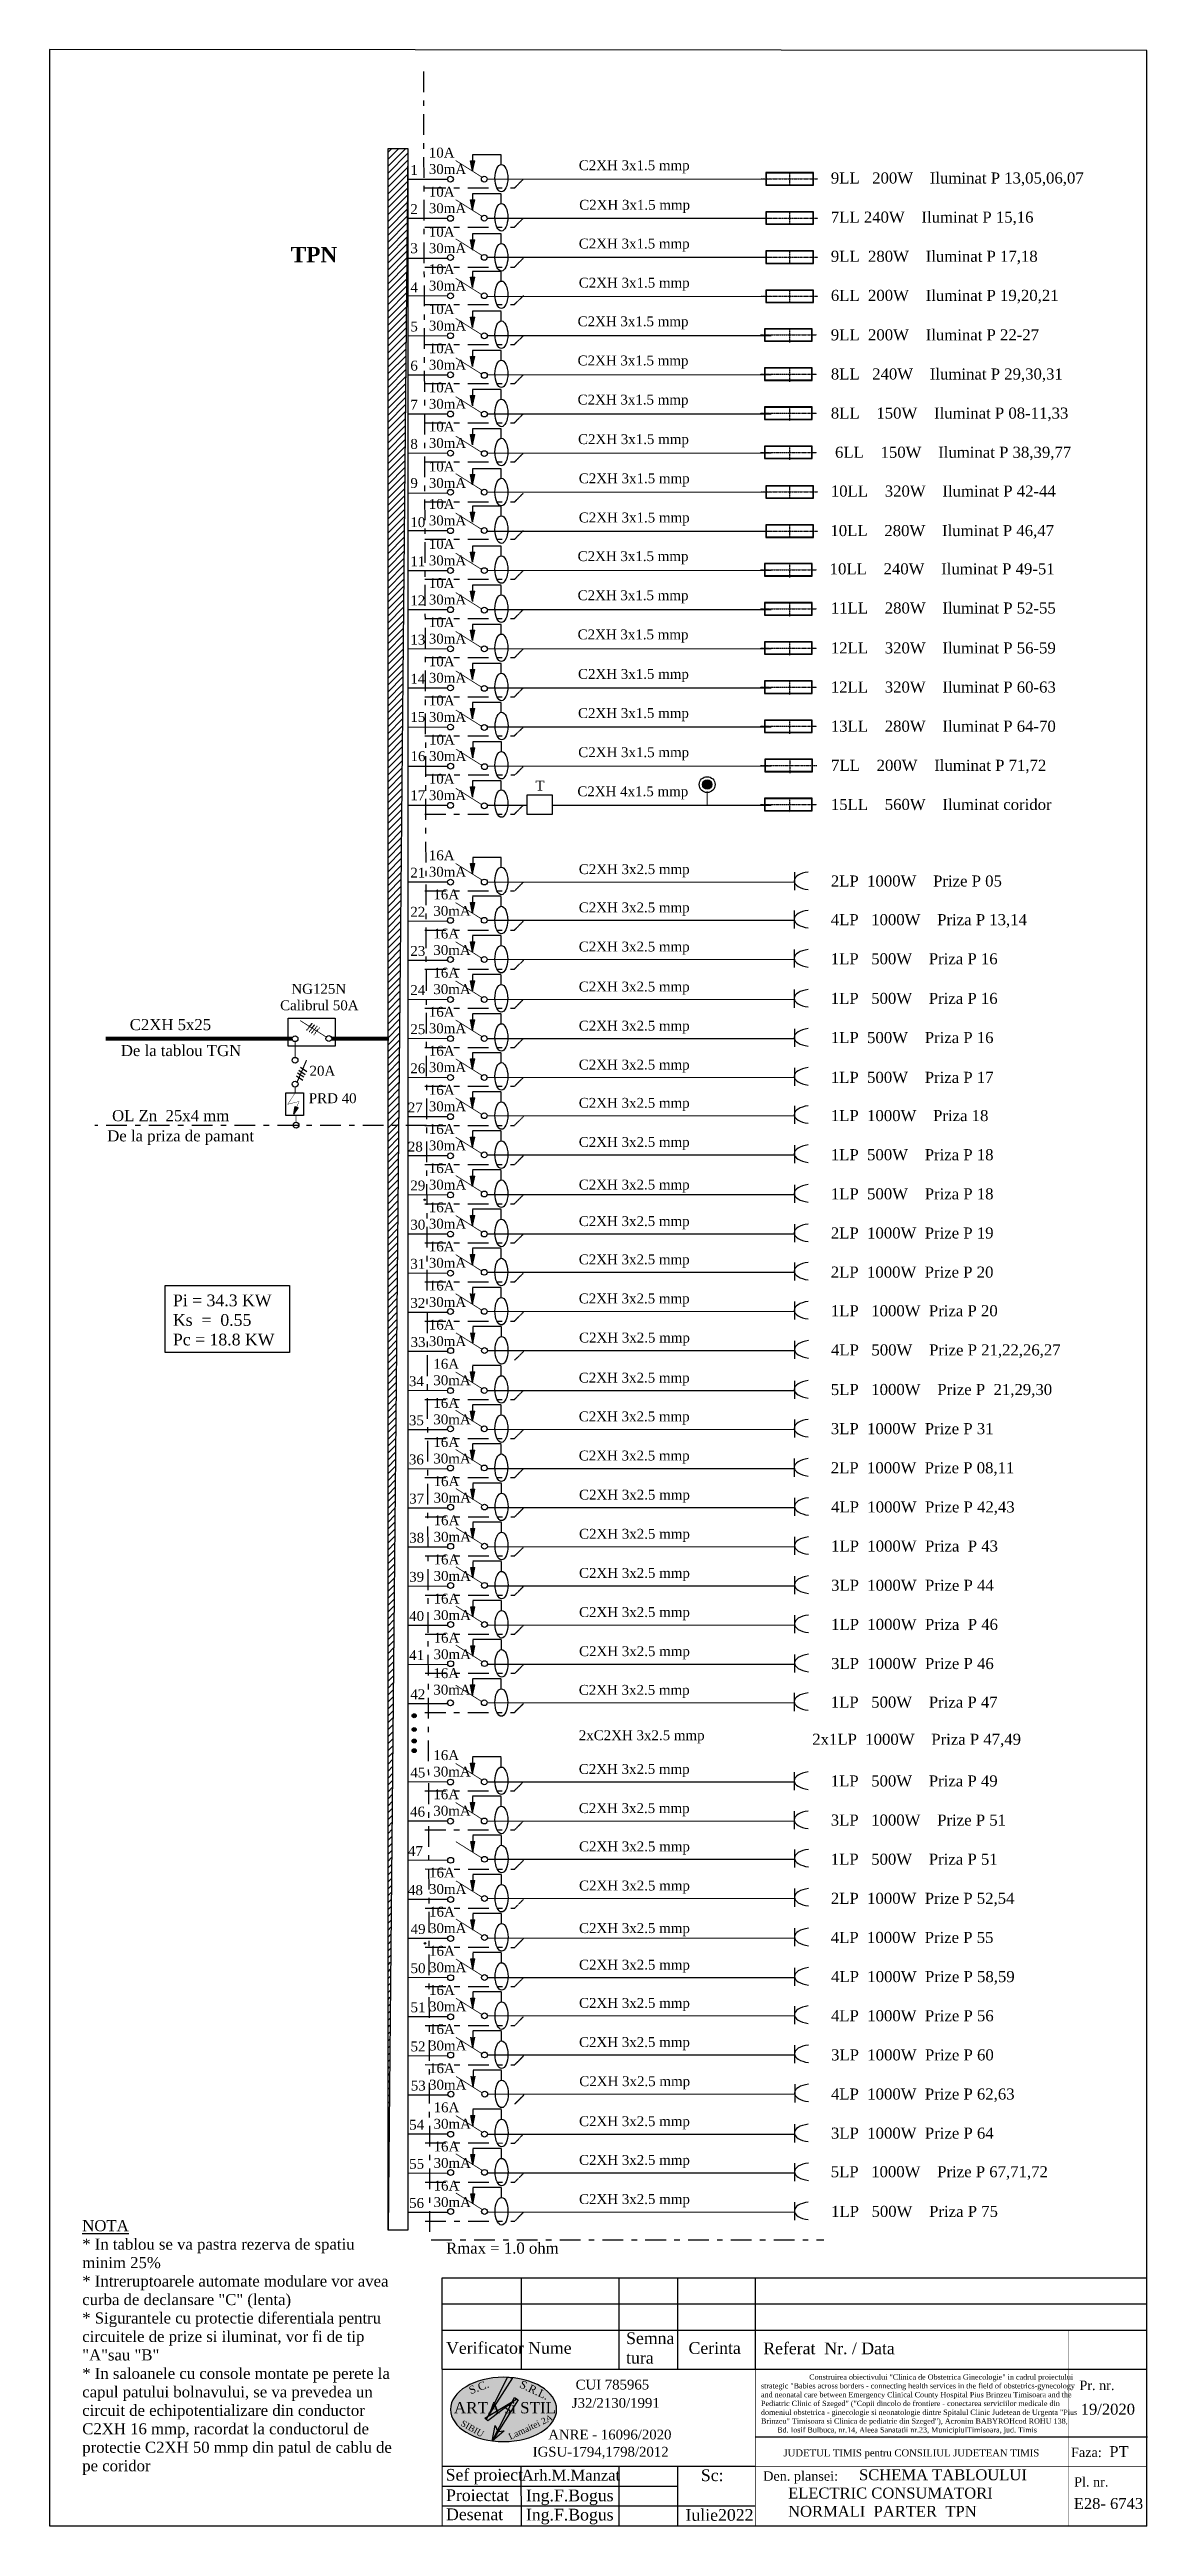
# Model space of a CAD drawing. Header units: inches. Extents: x -369701 to 85886, y 28217 to 66726.
# Drawn here: x -260689 to -246665, y 28219 to 59865 of the extents above; entities that cross this region are included whole.
import ezdxf

# ---------------------------------------------------------------- set-up
doc = ezdxf.new("R2010")
doc.units = ezdxf.units.IN
doc.header["$MEASUREMENT"] = 0
for name, pattern in [('DASHDOTX2', [50.8, 25.4, -12.7, 0, -12.7]), ('DOUBLE_DASHED', [1.093611, 0.529167, -0.211667, 0.141111, -0.211667]), ('VERDECKT2_S2', [0.135, 0.1, -0.035])]:
    doc.linetypes.add(name, pattern=pattern)
doc.layers.add('Circuite', color=7, linetype='Continuous', lineweight=25)
for name, color, linetype in [('circuite iluminat normal', 7, 'Continuous'), ('ELECTRICAL', 7, 'Continuous'), ('Texte', 7, 'Continuous')]:
    doc.layers.add(name, color=color, linetype=linetype)
doc.styles.get("Standard").update_dxf_attribs({"font": 'arial.ttf'})

msp = doc.modelspace()

# ---------------------------------------------------------------- texts
at = {"layer": 'Circuite', "linetype": 'Continuous', "attachment_point": 1}
for s, insert, char_height, width in [('{\\fTimes New Roman|b0|i0|c0|p18;10A\\P30mA}', (-255844, 58612), 126.25, 407.03), ('{\\fTimes New Roman|b0|i0|c0|p18;10A\\P30mA}', (-255844, 58112), 126.25, 407.03), ('{\\fTimes New Roman|b0|i0|c0|p18;10A\\P30mA}', (-255844, 57601), 126.25, 407.03), ('{\\fTimes New Roman|b0|i0|c0|p18;10A\\P30mA}', (-255844, 57123), 126.25, 407.03), ('{\\fTimes New Roman|b0|i0|c0|p18;10A\\P30mA}', (-255844, 56612), 126.25, 407.03), ('{\\fTimes New Roman|b0|i0|c0|p18;10A\\P30mA}', (-255844, 56112), 126.25, 407.03), ('{\\fTimes New Roman|b0|i0|c0|p18;10A\\P30mA}', (-255844, 55612), 126.25, 407.03), ('{\\fTimes New Roman|b0|i0|c0|p18;10A\\P30mA}', (-255844, 55112), 126.25, 407.03), ('{\\fTimes New Roman|b0|i0|c0|p18;10A\\P30mA}', (-255844, 54601), 126.25, 407.03), ('{\\fTimes New Roman|b0|i0|c0|p18;10A\\P30mA}', (-255844, 54123), 126.25, 407.03), ('{\\fTimes New Roman|b0|i0|c0|p18;10A\\P30mA}', (-255844, 53612), 126.25, 407.03), ('{\\fTimes New Roman|b0|i0|c0|p18;10A\\P30mA}', (-255844, 53112), 126.25, 407.03), ('{\\fTimes New Roman|b0|i0|c0|p18;10A\\P30mA}', (-255844, 52612), 126.25, 407.03), ('{\\fTimes New Roman|b0|i0|c0|p18;10A\\P30mA}', (-255844, 52112), 126.25, 407.03), ('{\\fTimes New Roman|b0|i0|c0|p18;10A\\P30mA}', (-255844, 51612), 126.25, 407.03), ('{\\fTimes New Roman|b0|i0|c0|p18;10A\\P30mA}', (-255841, 51112), 126.25, 407.03), ('{\\fTimes New Roman|b0|i0|c0|p18;10A\\P30mA}', (-255844, 50612), 126.25, 407.03), ('{\\fTimes New Roman|b0|i0|c0|p18;  T}', (-254577, 50524), 126.25, 407.03), ('{\\fTimes New Roman|b0|i0|c0|p18;16A\\P30mA}', (-255844, 49634), 126.25, 407.03), ('{\\fTimes New Roman|b0|i0|c0|p18;16A\\P30mA}', (-255786, 49134), 126.25, 407.03), ('{\\fTimes New Roman|b0|i0|c0|p18;16A\\P30mA}', (-255786, 48634), 126.25, 407.03), ('{\\fTimes New Roman|b0|i0|c0|p18;16A\\P30mA}', (-255786, 48134), 126.25, 407.03), ('{\\fTimes New Roman|b0|i0|c0|p18;16A\\P30mA}', (-255844, 47634), 126.25, 407.03), ('{\\fTimes New Roman|b0|i0|c0|p18;16A\\P30mA}', (-255844, 47137), 126.25, 407.03), ('{\\fTimes New Roman|b0|i0|c0|p18;PRD 40}', (-257377, 46530), 126.38, 1127.52), ('{\\fTimes New Roman|b0|i0|c0|p18;16A\\P30mA}', (-255844, 46637), 126.25, 407.03), ('{\\fTimes New Roman|b0|i0|c0|p18;16A\\P30mA}', (-255844, 46137), 126.25, 407.03), ('{\\fTimes New Roman|b0|i0|c0|p18;16A\\P30mA}', (-255844, 45637), 126.25, 407.03), ('{\\fTimes New Roman|b0|i0|c0|p18;16A\\P30mA}', (-255844, 45137), 126.25, 407.03), ('{\\fTimes New Roman|b0|i0|c0|p18;16A\\P30mA}', (-255844, 44637), 126.25, 407.03), ('{\\fTimes New Roman|b0|i0|c0|p18;16A\\P30mA}', (-255844, 44137), 126.25, 407.03), ('{\\fTimes New Roman|b0|i0|c0|p18;16A\\P30mA}', (-255844, 43637), 126.25, 407.03), ('{\\fTimes New Roman|b0|i0|c0|p18;16A\\P30mA}', (-255786, 43137), 126.25, 407.03), ('{\\fTimes New Roman|b0|i0|c0|p18;16A\\P30mA}', (-255786, 42637), 126.25, 407.03), ('{\\fTimes New Roman|b0|i0|c0|p18;16A\\P30mA}', (-255786, 42137), 126.25, 407.03), ('{\\fTimes New Roman|b0|i0|c0|p18;16A\\P30mA}', (-255783, 41637), 126.25, 407.03), ('{\\fTimes New Roman|b0|i0|c0|p18;16A\\P30mA}', (-255783, 41137), 126.25, 407.03), ('{\\fTimes New Roman|b0|i0|c0|p18;16A\\P30mA}', (-255783, 40637), 126.25, 407.03), ('{\\fTimes New Roman|b0|i0|c0|p18;16A\\P30mA}', (-255783, 40137), 126.25, 407.03), ('{\\fTimes New Roman|b0|i0|c0|p18;16A\\P30mA}', (-255783, 39637), 126.25, 407.03), ('{\\fTimes New Roman|b0|i0|c0|p18;16A\\P30mA}', (-255786, 39184), 126.25, 407.03), ('{\\fTimes New Roman|b0|i0|c0|p18;16A\\P30mA}', (-255786, 38137), 126.25, 407.03), ('{\\fTimes New Roman|b0|i0|c0|p18;16A\\P30mA}', (-255786, 37637), 126.25, 407.03), ('{\\fTimes New Roman|b0|i0|c0|p18;16A\\P30mA}', (-255841, 36637), 126.25, 407.03), ('{\\fTimes New Roman|b0|i0|c0|p18;16A\\P30mA}', (-255841, 36137), 126.25, 407.03), ('{\\fTimes New Roman|b0|i0|c0|p18;16A\\P30mA}', (-255841, 35637), 126.25, 407.03), ('{\\fTimes New Roman|b0|i0|c0|p18;16A\\P30mA}', (-255841, 35137), 126.25, 407.03), ('{\\fTimes New Roman|b0|i0|c0|p18;16A\\P30mA}', (-255841, 34637), 126.25, 407.03), ('{\\fTimes New Roman|b0|i0|c0|p18;16A\\P30mA}', (-255841, 34137), 126.25, 407.03), ('{\\fTimes New Roman|b0|i0|c0|p18;16A\\P30mA}', (-255783, 33637), 126.25, 407.03), ('{\\fTimes New Roman|b0|i0|c0|p18;16A\\P30mA}', (-255783, 33137), 126.25, 407.03), ('{\\fTimes New Roman|b0|i0|c0|p18;16A\\P30mA}', (-255783, 32637), 126.25, 407.03)]:
    msp.add_mtext(s, dxfattribs=dict(at, insert=insert, char_height=char_height, width=width))
at = {"layer": 'ELECTRICAL', "linetype": 'Continuous', "attachment_point": 1}
for s, insert, char_height, width in [('{\\fTimes New Roman|b0|i0|c0|p18;1}', (-256080, 58390), 126.38, 407.44), ('{\\fTimes New Roman|b0|i0|c0|p18;2}', (-256080, 57890), 126.38, 407.44), ('{\\fTimes New Roman|b1|i0|c0|p18;TPN}', (-257608, 57344), 196.58, 477.25), ('{\\fTimes New Roman|b0|i0|c0|p18;3}', (-256080, 57390), 126.38, 407.44), ('{\\fTimes New Roman|b0|i0|c0|p18;4}', (-256080, 56890), 126.38, 407.44), ('{\\fTimes New Roman|b0|i0|c0|p18;5}', (-256080, 56390), 126.38, 407.44), ('{\\fTimes New Roman|b0|i0|c0|p18;6}', (-256080, 55890), 126.38, 407.44), ('{\\fTimes New Roman|b0|i0|c0|p18;7}', (-256080, 55390), 126.38, 407.44), ('{\\fTimes New Roman|b0|i0|c0|p18;8}', (-256080, 54890), 126.38, 407.44), ('{\\fTimes New Roman|b0|i0|c0|p18;9}', (-256080, 54390), 126.38, 407.44), ('{\\fTimes New Roman|b0|i0|c0|p18;10}', (-256080, 53890), 126.38, 407.44), ('{\\fTimes New Roman|b0|i0|c0|p18;11}', (-256080, 53390), 126.38, 407.44), ('{\\fTimes New Roman|b0|i0|c0|p18;12}', (-256080, 52890), 126.38, 407.44), ('{\\fTimes New Roman|b0|i0|c0|p18;13}', (-256080, 52390), 126.38, 407.44), ('{\\fTimes New Roman|b0|i0|c0|p18;14}', (-256080, 51890), 126.38, 407.44), ('{\\fTimes New Roman|b0|i0|c0|p18;15}', (-256080, 51401), 126.38, 407.44), ('{\\fTimes New Roman|b0|i0|c0|p18;16}', (-256077, 50901), 126.38, 407.44), ('{\\fTimes New Roman|b0|i0|c0|p18;17}', (-256080, 50401), 126.38, 407.44), ('{\\fTimes New Roman|b0|i0|c0|p18;21}', (-256080, 49412), 126.38, 407.44), ('{\\fTimes New Roman|b0|i0|c0|p18;22}', (-256080, 48912), 126.38, 407.44), ('{\\fTimes New Roman|b0|i0|c0|p18;23}', (-256080, 48412), 126.38, 407.44), ('{\\fTimes New Roman|b0|i0|c0|p18;   NG125N\\PCalibrul 50A}', (-257743, 47928), 126.38, 1443.2), ('{\\fTimes New Roman|b0|i0|c0|p18;24}', (-256080, 47912), 126.38, 407.44), ('{\\fTimes New Roman|b0|i0|c0|p18;         De la tablou TGN\\P                         }', (-260259, 47147), 141.54, 3139.93), ('{\\fTimes New Roman|b0|i0|c0|p18;25}', (-256080, 47412), 126.38, 407.44), ('{\\fTimes New Roman|b0|i0|c0|p18;20A}', (-257368, 46881), 126.38, 407.44), ('{\\fTimes New Roman|b0|i0|c0|p18;26}', (-256080, 46912), 126.38, 407.44), ('\\pxt1;{\\fTimes New Roman|b0|i0|c0|p18;27}', (-256112, 46412), 126.38, 407.44), ('{\\fTimes New Roman|b0|i0|c0|p18;De la priza de pamant}', (-259952, 46057), 141.54, 3139.93), ('\\pxt1;{\\fTimes New Roman|b0|i0|c0|p18;28}', (-256112, 45912), 126.38, 407.44), ('{\\fTimes New Roman|b0|i0|c0|p18;29}', (-256080, 45415), 126.38, 407.44), ('{\\fTimes New Roman|b0|i0|c0|p18;30}', (-256080, 44915), 126.38, 407.44), ('{\\fTimes New Roman|b0|i0|c0|p18;31}', (-256080, 44415), 126.38, 407.44), ('{\\fTimes New Roman|b0|i0|c0|p18;Pi\\fTimes New Roman|b1|i0|c0|p18; \\fTimes New Roman|b0|i0|c0|p18;= 34.3 KW\\PKs  =  0.55\\PPc\\fTimes New Roman|b1|i0|c0|p18; \\fTimes New Roman|b0|i0|c0|p18;= 18.8 KW}', (-259113, 43959), 150, 1841.24), ('{\\fTimes New Roman|b0|i0|c0|p18;32}', (-256080, 43915), 126.38, 407.44), ('{\\fTimes New Roman|b0|i0|c0|p18;33}', (-256077, 43415), 126.38, 407.44), ('\\pxt1;{\\fTimes New Roman|b0|i0|c0|p18;34}', (-256098, 42915), 126.38, 407.44), ('\\pxt1;{\\fTimes New Roman|b0|i0|c0|p18;35}', (-256098, 42415), 126.38, 407.44), ('\\pxt1;{\\fTimes New Roman|b0|i0|c0|p18;36}', (-256098, 41915), 126.38, 407.44), ('\\pxt1;{\\fTimes New Roman|b0|i0|c0|p18;37}', (-256095, 41415), 126.38, 407.44), ('\\pxt1;{\\fTimes New Roman|b0|i0|c0|p18;38}', (-256095, 40915), 126.38, 407.44), ('\\pxt1;{\\fTimes New Roman|b0|i0|c0|p18;39}', (-256095, 40415), 126.38, 407.44), ('\\pxt1;{\\fTimes New Roman|b0|i0|c0|p18;40}', (-256095, 39915), 126.38, 407.44), ('\\pxt1;{\\fTimes New Roman|b0|i0|c0|p18;41}', (-256095, 39415), 126.38, 407.44), ('{\\fTimes New Roman|b0|i0|c0|p18;42}', (-256080, 38915), 126.38, 407.44), ('{\\fTimes New Roman|b0|i0|c0|p18;45}', (-256080, 37915), 126.38, 407.44), ('{\\fTimes New Roman|b0|i0|c0|p18;46}', (-256083, 37415), 126.38, 407.44), ('\\pxt1;{\\fTimes New Roman|b0|i0|c0|p18;47}', (-256110, 36912), 126.38, 407.44), ('\\pxt1;{\\fTimes New Roman|b0|i0|c0|p18;48}', (-256110, 36412), 126.38, 407.44), ('{\\fTimes New Roman|b0|i0|c0|p18;49}', (-256077, 35915), 126.38, 407.44), ('{\\fTimes New Roman|b0|i0|c0|p18;50}', (-256077, 35415), 126.38, 407.44), ('{\\fTimes New Roman|b0|i0|c0|p18;51}', (-256077, 34915), 126.38, 407.44), ('{\\fTimes New Roman|b0|i0|c0|p18;52}', (-256077, 34415), 126.38, 407.44), ('{\\fTimes New Roman|b0|i0|c0|p18;53}', (-256074, 33915), 126.38, 407.44), ('\\pxt1;{\\fTimes New Roman|b0|i0|c0|p18;54}', (-256095, 33415), 126.38, 407.44), ('\\pxt1;{\\fTimes New Roman|b0|i0|c0|p18;55}', (-256095, 32915), 126.38, 407.44), ('\\pxt1;{\\fTimes New Roman|b0|i0|c0|p18;56}', (-256096, 32415), 126.38, 407.44)]:
    msp.add_mtext(s, dxfattribs=dict(at, insert=insert, char_height=char_height, width=width))
at = {"layer": 'ELECTRICAL', "linetype": 'DOUBLE_DASHED', "attachment_point": 1}
for s, insert, char_height, width in [('{\\fTimes New Roman|b0|i0|c0|p18;C2XH 3x1.5 mmp}', (-253928, 58450), 126.38, 2813.98), ('{\\fTimes New Roman|b0|i0|c0|p18;9LL   200W    Iluminat P 13,05,06,07}', (-250709, 58295), 141.54, 8555.18), ('{\\fTimes New Roman|b0|i0|c0|p18;C2XH 3x1.5 mmp}', (-253923, 57945), 126.38, 2813.98), ('{\\fTimes New Roman|b0|i0|c0|p18;7LL 240W    Iluminat P 15,16}', (-250709, 57795), 141.54, 8555.18), ('{\\fTimes New Roman|b0|i0|c0|p18;C2XH 3x1.5 mmp}', (-253928, 57450), 126.38, 2813.98), ('{\\fTimes New Roman|b0|i0|c0|p18;9LL  280W    Iluminat P 17,18}', (-250709, 57295), 141.54, 8555.18), ('{\\fTimes New Roman|b0|i0|c0|p18;C2XH 3x1.5 mmp}', (-253928, 56950), 126.38, 2813.98), ('{\\fTimes New Roman|b0|i0|c0|p18;6LL  200W    Iluminat P 19,20,21}', (-250709, 56795), 141.54, 8555.18), ('{\\fTimes New Roman|b0|i0|c0|p18;C2XH 3x1.5 mmp}', (-253943, 56456), 126.38, 2813.98), ('{\\fTimes New Roman|b0|i0|c0|p18;9LL  200W    Iluminat P 22-27}', (-250709, 56291), 141.54, 8555.18), ('{\\fTimes New Roman|b0|i0|c0|p18;C2XH 3x1.5 mmp}', (-253943, 55956), 126.38, 2813.98), ('\\pxt18,19;{\\fTimes New Roman|b0|i0|c0|p18;8LL   240W    Iluminat P 29,30,31}', (-250709, 55791), 141.54, 8555.18), ('{\\fTimes New Roman|b0|i0|c0|p18;C2XH 3x1.5 mmp}', (-253943, 55456), 126.38, 2813.98), ('{\\fTimes New Roman|b0|i0|c0|p18;8LL    150W    Iluminat P 08-11,33}', (-250709, 55291), 141.54, 8555.18), ('{\\fTimes New Roman|b0|i0|c0|p18;C2XH 3x1.5 mmp}', (-253938, 54951), 126.38, 2813.98), ('{\\fTimes New Roman|b0|i0|c0|p18; 6LL    150W    Iluminat P 38,39,77}', (-250709, 54791), 141.54, 8555.18), ('{\\fTimes New Roman|b0|i0|c0|p18;C2XH 3x1.5 mmp}', (-253928, 54450), 126.38, 2813.98), ('{\\fTimes New Roman|b0|i0|c0|p18;10LL    320W    Iluminat P 42-44}', (-250709, 54295), 141.54, 8555.18), ('{\\fTimes New Roman|b0|i0|c0|p18;C2XH 3x1.5 mmp}', (-253928, 53950), 126.38, 2813.98), ('{\\fTimes New Roman|b0|i0|c0|p18;10LL    280W    Iluminat P 46,47}', (-250714, 53790), 141.54, 8555.18), ('{\\fTimes New Roman|b0|i0|c0|p18;C2XH 3x1.5 mmp}', (-253943, 53456), 126.38, 2813.98), ('{\\fTimes New Roman|b0|i0|c0|p18;10LL    240W    Iluminat P 49-51}', (-250724, 53301), 141.54, 8555.18), ('{\\fTimes New Roman|b0|i0|c0|p18;C2XH 3x1.5 mmp}', (-253943, 52956), 126.38, 2813.98), ('{\\fTimes New Roman|b0|i0|c0|p18;11LL    280W    Iluminat P 52-55}', (-250709, 52801), 141.54, 8555.18), ('{\\fTimes New Roman|b0|i0|c0|p18;C2XH 3x1.5 mmp}', (-253943, 52456), 126.38, 2813.98), ('{\\fTimes New Roman|b0|i0|c0|p18;12LL    320W    Iluminat P 56-59}', (-250709, 52291), 141.54, 8555.18), ('{\\fTimes New Roman|b0|i0|c0|p18;C2XH 3x1.5 mmp}', (-253938, 51951), 126.38, 2813.98), ('{\\fTimes New Roman|b0|i0|c0|p18;12LL    320W    Iluminat P 60-63}', (-250709, 51791), 141.54, 8555.18), ('{\\fTimes New Roman|b0|i0|c0|p18;C2XH 3x1.5 mmp}', (-253938, 51451), 126.38, 2813.98), ('{\\fTimes New Roman|b0|i0|c0|p18;13LL    280W    Iluminat P 64-70}', (-250709, 51291), 141.54, 8555.18), ('{\\fTimes New Roman|b0|i0|c0|p18;C2XH 3x1.5 mmp}', (-253935, 50951), 126.38, 2813.98), ('{\\fTimes New Roman|b0|i0|c0|p18;7LL    200W    Iluminat P 71,72}', (-250706, 50791), 141.54, 8555.18), ('{\\fTimes New Roman|b0|i0|c0|p18;C2XH 4x1.5 mmp}', (-253946, 50451), 126.38, 2813.98), ('{\\fTimes New Roman|b0|i0|c0|p18;15LL    560W    Iluminat coridor}', (-250709, 50291), 141.54, 8555.18), ('{\\fTimes New Roman|b0|i0|c0|p18;C2XH 3x2.5 mmp}', (-253928, 49457), 126.38, 2813.98), ('{\\fTimes New Roman|b0|i0|c0|p18;2LP  1000W    Prize P 05}', (-250709, 49313), 141.54, 8555.18), ('{\\fTimes New Roman|b0|i0|c0|p18;C2XH 3x2.5 mmp}', (-253928, 48968), 126.38, 2813.98), ('{\\fTimes New Roman|b0|i0|c0|p18;4LP   1000W    Priza P 13,14}', (-250710, 48819), 141.54, 8555.18), ('{\\fTimes New Roman|b0|i0|c0|p18;C2XH 3x2.5 mmp}', (-253928, 48468), 126.38, 2813.98), ('{\\fTimes New Roman|b0|i0|c0|p18;1LP   500W    Priza P 16}', (-250710, 48319), 141.54, 8555.18), ('{\\fTimes New Roman|b0|i0|c0|p18;C2XH 3x2.5 mmp}', (-253928, 47957), 126.38, 2813.98), ('{\\fTimes New Roman|b0|i0|c0|p18;1LP   500W    Priza P 16}', (-250710, 47813), 141.54, 8555.18), ('{\\fTimes New Roman|b0|i0|c0|p18;    C2XH 5x25}', (-259878, 47478), 141.54, 2813.98), ('{\\fTimes New Roman|b0|i0|c0|p18;C2XH 3x2.5 mmp}', (-253928, 47457), 126.38, 2813.98), ('{\\fTimes New Roman|b0|i0|c0|p18;1LP  500W    Priza P 16}', (-250709, 47313), 141.54, 8555.18), ('{\\fTimes New Roman|b0|i0|c0|p18;C2XH 3x2.5 mmp}', (-253928, 46960), 126.38, 2813.98), ('{\\fTimes New Roman|b0|i0|c0|p18;1LP  500W    Priza P 17}', (-250709, 46804), 141.54, 8555.18), ('{\\fTimes New Roman|b0|i0|c0|p18;OL Zn  25x4 mm}', (-259890, 46315), 141.54, 1941.33), ('{\\fTimes New Roman|b0|i0|c0|p18;C2XH 3x2.5 mmp}', (-253928, 46471), 126.38, 2813.98), ('{\\fTimes New Roman|b0|i0|c0|p18;1LP  1000W    Priza 18}', (-250709, 46316), 141.54, 8555.18), ('{\\fTimes New Roman|b0|i0|c0|p18;C2XH 3x2.5 mmp}', (-253928, 45971), 126.38, 2813.98), ('{\\fTimes New Roman|b0|i0|c0|p18;1LP  500W    Priza P 18}', (-250709, 45816), 141.54, 8555.18), ('{\\fTimes New Roman|b0|i0|c0|p18;C2XH 3x2.5 mmp}', (-253928, 45427), 126.38, 2813.98), ('{\\fTimes New Roman|b0|i0|c0|p18;1LP  500W    Priza P 18}', (-250709, 45316), 141.54, 8555.18), ('{\\fTimes New Roman|b0|i0|c0|p18;C2XH 3x2.5 mmp}', (-253928, 44960), 126.38, 2813.98), ('{\\fTimes New Roman|b0|i0|c0|p18;2LP  1000W  Prize P 19}', (-250709, 44816), 141.54, 8555.18), ('{\\fTimes New Roman|b0|i0|c0|p18;C2XH 3x2.5 mmp}', (-253928, 44471), 126.38, 2813.98), ('{\\fTimes New Roman|b0|i0|c0|p18;2LP  1000W  Prize P 20}', (-250710, 44316), 141.54, 8555.18), ('{\\fTimes New Roman|b0|i0|c0|p18;C2XH 3x2.5 mmp}', (-253928, 43972), 126.38, 2813.98), ('{\\fTimes New Roman|b0|i0|c0|p18;1LP   1000W  Priza P 20}', (-250709, 43822), 141.54, 8555.18), ('{\\fTimes New Roman|b0|i0|c0|p18;C2XH 3x2.5 mmp}', (-253925, 43472), 126.38, 2813.98), ('{\\fTimes New Roman|b0|i0|c0|p18;4LP   500W    Prize P 21,22,26,27}', (-250707, 43322), 141.54, 8555.18), ('{\\fTimes New Roman|b0|i0|c0|p18;C2XH 3x2.5 mmp}', (-253928, 42960), 126.38, 2813.98), ('{\\fTimes New Roman|b0|i0|c0|p18;5LP   1000W    Prize P  21,29,30}', (-250709, 42816), 141.54, 8555.18), ('{\\fTimes New Roman|b0|i0|c0|p18;C2XH 3x2.5 mmp}', (-253928, 42465), 126.38, 2813.98), ('{\\fTimes New Roman|b0|i0|c0|p18;3LP  1000W  Prize P 31}', (-250709, 42316), 141.54, 8555.18), ('{\\fTimes New Roman|b0|i0|c0|p18;C2XH 3x2.5 mmp}', (-253928, 41965), 126.38, 2813.98), ('{\\fTimes New Roman|b0|i0|c0|p18;2LP  1000W  Prize P 08,11}', (-250710, 41816), 141.54, 8555.18), ('{\\fTimes New Roman|b0|i0|c0|p18;C2XH 3x2.5 mmp}', (-253925, 41465), 126.38, 2813.98), ('{\\fTimes New Roman|b0|i0|c0|p18;4LP  1000W  Prize P 42,43}', (-250706, 41316), 141.54, 8555.18), ('{\\fTimes New Roman|b0|i0|c0|p18;C2XH 3x2.5 mmp}', (-253925, 40965), 126.38, 2813.98), ('{\\fTimes New Roman|b0|i0|c0|p18;1LP  1000W  Priza  P 43}', (-250706, 40816), 141.54, 8555.18), ('{\\fTimes New Roman|b0|i0|c0|p18;C2XH 3x2.5 mmp}', (-253925, 40465), 126.38, 2813.98), ('{\\fTimes New Roman|b0|i0|c0|p18;3LP  1000W  Prize P 44}', (-250706, 40315), 141.54, 8555.18), ('{\\fTimes New Roman|b0|i0|c0|p18;C2XH 3x2.5 mmp}', (-253925, 39965), 126.38, 2813.98), ('{\\fTimes New Roman|b0|i0|c0|p18;1LP  1000W  Priza  P 46}', (-250706, 39815), 141.54, 8555.18), ('{\\fTimes New Roman|b0|i0|c0|p18;C2XH 3x2.5 mmp}', (-253925, 39465), 126.38, 2813.98), ('{\\fTimes New Roman|b0|i0|c0|p18;3LP  1000W  Prize P 46}', (-250706, 39315), 141.54, 8555.18), ('{\\fTimes New Roman|b0|i0|c0|p18;C2XH 3x2.5 mmp}', (-253928, 38971), 126.38, 2813.98), ('{\\fTimes New Roman|b0|i0|c0|p18;1LP   500W    Priza P 47}', (-250710, 38822), 141.54, 8555.18), ('{\\fTimes New Roman|b0|i0|c0|p18;2xC2XH 3x2.5 mmp}', (-253928, 38391), 126.38, 2813.98), ('{\\fTimes New Roman|b0|i0|c0|p18;2x1LP  1000W    Priza P 47,49}', (-250946, 38347), 141.54, 8555.18), ('{\\fTimes New Roman|b0|i0|c0|p18;C2XH 3x2.5 mmp}', (-253928, 37960), 126.38, 2813.98), ('{\\fTimes New Roman|b0|i0|c0|p18;1LP   500W    Priza P 49}', (-250710, 37815), 141.54, 8555.18), ('{\\fTimes New Roman|b0|i0|c0|p18;C2XH 3x2.5 mmp}', (-253928, 37460), 126.38, 2813.98), ('{\\fTimes New Roman|b0|i0|c0|p18;3LP   1000W    Prize P 51}', (-250710, 37315), 141.54, 8555.18), ('{\\fTimes New Roman|b0|i0|c0|p18;C2XH 3x2.5 mmp}', (-253925, 36971), 126.38, 2813.98), ('{\\fTimes New Roman|b0|i0|c0|p18;1LP   500W    Priza P 51}', (-250710, 36815), 141.54, 8555.18), ('{\\fTimes New Roman|b0|i0|c0|p18;C2XH 3x2.5 mmp}', (-253925, 36471), 126.38, 2813.98), ('{\\fTimes New Roman|b0|i0|c0|p18;2LP  1000W  Prize P 52,54}', (-250709, 36315), 141.54, 8555.18), ('{\\fTimes New Roman|b0|i0|c0|p18;C2XH 3x2.5 mmp}', (-253925, 35927), 126.38, 2813.98), ('{\\fTimes New Roman|b0|i0|c0|p18;4LP  1000W  Prize P 55}', (-250710, 35815), 141.54, 8555.18), ('{\\fTimes New Roman|b0|i0|c0|p18;C2XH 3x2.5 mmp}', (-253925, 35460), 126.38, 2813.98), ('{\\fTimes New Roman|b0|i0|c0|p18;4LP  1000W  Prize P 58,59}', (-250706, 35315), 141.54, 8555.18), ('{\\fTimes New Roman|b0|i0|c0|p18;C2XH 3x2.5 mmp}', (-253925, 34971), 126.38, 2813.98), ('{\\fTimes New Roman|b0|i0|c0|p18;4LP  1000W  Prize P 56}', (-250707, 34815), 141.54, 8555.18), ('{\\fTimes New Roman|b0|i0|c0|p18;C2XH 3x2.5 mmp}', (-253925, 34471), 126.38, 2813.98), ('{\\fTimes New Roman|b0|i0|c0|p18;3LP  1000W  Prize P 60}', (-250706, 34315), 141.54, 8555.18), ('{\\fTimes New Roman|b0|i0|c0|p18;C2XH 3x2.5 mmp}', (-253922, 33971), 126.38, 2813.98), ('{\\fTimes New Roman|b0|i0|c0|p18;4LP  1000W  Prize P 62,63}', (-250707, 33815), 141.54, 8555.18), ('{\\fTimes New Roman|b0|i0|c0|p18;C2XH 3x2.5 mmp}', (-253925, 33460), 126.38, 2813.98), ('{\\fTimes New Roman|b0|i0|c0|p18;3LP  1000W  Prize P 64}', (-250707, 33315), 141.54, 8555.18), ('{\\fTimes New Roman|b0|i0|c0|p18;C2XH 3x2.5 mmp}', (-253925, 32965), 126.38, 2813.98), ('{\\fTimes New Roman|b0|i0|c0|p18;5LP   1000W    Prize P 67,71,72}', (-250710, 32822), 141.54, 8555.18), ('{\\fTimes New Roman|b0|i0|c0|p18;C2XH 3x2.5 mmp}', (-253925, 32465), 126.38, 2813.98), ('{\\fTimes New Roman|b0|i0|c0|p18;1LP   500W    Priza P 75}', (-250706, 32315), 141.54, 8555.18), ('{\\fTimes New Roman|b0|i0|c0|p18;\\LNOTA\\P\\l* In tablou se va pastra rezerva de spatiu minim 25%\\P* Intreruptoarele automate modulare vor avea curba de declansare "C" (lenta)\\P* Sigurantele cu protectie diferentiala pentru circuitele de prize si iluminat, vor fi de tip "A"sau "B"\\P* In saloanele cu console montate pe perete la capul patului bolnavului, se va prevedea un circuit de echipotentializare din conductor C2XH 16 mmp, racordat la conductorul de protectie C2XH 50 mmp din patul de cablu de pe coridor}', (-260271, 32133), 141.541, 3974.27), ('{\\fTimes New Roman|b0|i0|c0|p18;Rmax = 1.0 ohm}', (-255624, 31846), 141.54, 8555.18)]:
    msp.add_mtext(s, dxfattribs=dict(at, insert=insert, char_height=char_height, width=width))
at = {"layer": 'Texte', "linetype": 'Continuous', "attachment_point": 1}
for s, insert, char_height, width in [('\\fTimes New Roman|b0|i0|c0|p18;Semna\\Ptura', (-253324, 30699), 150, 957.8), ('\\fTimes New Roman|b0|i0|c0|p18;Verificator', (-255624, 30575), 150, 957.75), ('\\fTimes New Roman|b0|i0|c0|p18;Nume', (-254574, 30575), 150, 957.8), ('\\fTimes New Roman|b0|i0|c0|p18;Cerinta ', (-252526, 30574), 150, 713.5), ('{\\fTimes New Roman|b0|i0|c0|p18;19/2020}', (-247517, 29787), 140, 1414.36), ('{\\fTimes New Roman|b0|i0|c0|p18;Faza:}', (-247641, 29226), 120, 1414.36), ('{\\fTimes New Roman|b0|i0|c0|p18;  PT }', (-247257, 29245), 140, 1414.36), ('{\\fTimes New Roman|b0|i0|c0|p18;Sef proiect}', (-255629, 28954), 150, 1016.64), ('{\\fTimes New Roman|b0|i0|c0|p18;Arh.M.Manzat}', (-254657, 28945), 140, 1423.27), ('{\\fTimes New Roman|b0|i0|c0|p18;  Sc:}', (-252482, 28948), 150, 713.5), ('{\\fTimes New Roman|b0|i0|c0|p18;                \\H0.93333x;SCHEMA TABLOULUI ELECTRIC CONSUMATORI NORMALI  PARTER  TPN}', (-251255, 28949), 150, 3496), ('{\\fTimes New Roman|b0|i0|c0|p18;Proiectat}', (-255624, 28693), 150, 957.75), ('{\\fTimes New Roman|b0|i0|c0|p18;Ing.F.Bogus}', (-254604, 28690), 150, 957.75), ('{\\fTimes New Roman|b0|i0|c0|p18; E28- 6743}', (-247659, 28582), 140, 1414.36), ('{\\fTimes New Roman|b0|i0|c0|p18;Desenat}', (-255624, 28449), 150, 957.75), ('{\\fTimes New Roman|b0|i0|c0|p18;Ing.F.Bogus}', (-254604, 28445), 150, 957.75), ('{\\fTimes New Roman|b0|i0|c0|p18;Iulie2022}', (-252565, 28441), 150, 1534.79)]:
    msp.add_mtext(s, dxfattribs=dict(at, insert=insert, char_height=char_height, width=width))
at = {"layer": 'Texte', "attachment_point": 1}
for s, insert, char_height, width in [('\\fTimes New Roman|b0|i0|c0|p18;Referat  Nr. / Data', (-251572, 30569), 150, 2000.85), ('{\\fTimes New Roman|b0|i0|c0|p18;        CUI 785965 \\H1.1x; }', (-254346, 30094), 125, 4218.94), ('{\\fTimes New Roman|b0|i0|c0|p18;                        \\H1.38x;      \\H0.97826x;Construirea obiectivului "Clinica de Obstetrica Ginecologie" in cadrul proiectului\\Pstrategic "Babies across borders - connecting health services in the field of obstetrics-gynecology and neonatal care between Emergency Clinical County Hospital Pius Brinzeu Timisoara and the Pediatric Clinic of Szeged" ("Copii dincolo de frontiere - conectarea serviciilor medicale din domeniul obstetrica - ginecologie si neonatologie dintre Spitalul Clinic Judetean de Urgenta "Pius Brinzeu" Timisoara si Clinica de pediatrie din Szeged"), Acronim BABYROHcod ROHU 138, \\P        Bd. Iosif Bulbuca, nr.14, Aleea Sanatatii nr.23, MunicipiulTimisoara, jud. Timis}', (-251601, 30162), 50, 3987.91), ('{\\fTimes New Roman|b0|i0|c0|p18;Pr. nr.}', (-247534, 30082), 120, 1688.6), ('{\\fTimes New Roman|b0|i0|c0|p18;ARTA si STIL }', (-255524, 29808), 144, 3081.12), ('\\pxt9;{\\fTimes New Roman|b0|i0|c0|p18;J32/2130/1991}', (-254017, 29860), 125, 4218.94), ('\\pxt12;{\\fTimes New Roman|b0|i0|c0|p18;ANRE - 16096/2020}', (-254318, 29456), 125, 4218.94), ('{\\fTimes New Roman|b0|i0|c0|p18;IGSU-1794,1798/2012}', (-254517, 29236), 125, 4218.94), ('{\\fTimes New Roman|b0|i0|c0|p18;JUDETUL TIMIS pentru CONSILIUL JUDETEAN TIMIS}', (-251313, 29204), 90, 3509.52), ('{\\fTimes New Roman|b0|i0|c0|p18;Den. plansei:   }', (-251573, 28923), 120, 1562.27), ('{\\fTimes New Roman|b0|i0|c0|p18;Pl. nr.}', (-247601, 28848), 120, 937.77)]:
    msp.add_mtext(s, dxfattribs=dict(at, insert=insert, char_height=char_height, width=width))
at = {"layer": 'Texte', "width": 3081.12, "attachment_point": 1}
for s, insert, char_height, rotation in [('{\\fTimes New Roman|b0|i0|c0|p18;S.C.}', (-255345, 30000), 100, 20.7146), ('{\\fTimes New Roman|b0|i0|c0|p18;S.R.L.}', (-254652, 30091), 100, 334.5926), ('{\\fTimes New Roman|b0|i0|c0|p18;SIBIU}', (-255405, 29582), 80, 330.2913), ('{\\fTimes New Roman|b0|i0|c0|p18;Lamaitei 2A}', (-254837, 29398), 80, 25.0215)]:
    msp.add_mtext(s, dxfattribs=dict(at, insert=insert, char_height=char_height, rotation=rotation))

# ---------------------------------------------------------------- hatches: boundary and pattern name
at = {"layer": 'Circuite'}
h = msp.add_hatch(dxfattribs=at)
h.set_pattern_fill('ANSI31', color=256, scale=500, style=0)
h.set_pattern_definition([(45, (-1851129.81, -1142883.89), (-44.1941738, 44.1941738), [])])
h.paths.add_polyline_path([(-256110, 58602), (-256365, 58602), (-256365, 32006)])
at = {"layer": 'Circuite', "linetype": 'Continuous'}
h = msp.add_hatch(color=256, dxfattribs=at)
h.paths.add_polyline_path([(-255284, 58316), (-255284, 58445), (-255310, 58445)])
h.paths.add_polyline_path([(-255258, 58445), (-255284, 58445), (-255284, 58316)])
h = msp.add_hatch(color=256, dxfattribs=at)
h.paths.add_polyline_path([(-255284, 58316), (-255284, 58445), (-255310, 58445)])
h.paths.add_polyline_path([(-255258, 58445), (-255284, 58445), (-255284, 58316)])
h = msp.add_hatch(color=256, dxfattribs=at)
h.paths.add_polyline_path([(-255284, 57816), (-255284, 57945), (-255310, 57945)])
h.paths.add_polyline_path([(-255258, 57945), (-255284, 57945), (-255284, 57816)])
h = msp.add_hatch(color=256, dxfattribs=at)
h.paths.add_polyline_path([(-255284, 57816), (-255284, 57945), (-255310, 57945)])
h.paths.add_polyline_path([(-255258, 57945), (-255284, 57945), (-255284, 57816)])
h = msp.add_hatch(color=256, dxfattribs=at)
h.paths.add_polyline_path([(-255284, 57305), (-255284, 57435), (-255310, 57435)])
h.paths.add_polyline_path([(-255258, 57435), (-255284, 57435), (-255284, 57305)])
h = msp.add_hatch(color=256, dxfattribs=at)
h.paths.add_polyline_path([(-255284, 57305), (-255284, 57435), (-255310, 57435)])
h.paths.add_polyline_path([(-255258, 57435), (-255284, 57435), (-255284, 57305)])
h = msp.add_hatch(color=256, dxfattribs=at)
h.paths.add_polyline_path([(-255284, 56826), (-255284, 56956), (-255310, 56956)])
h.paths.add_polyline_path([(-255258, 56956), (-255284, 56956), (-255284, 56826)])
h = msp.add_hatch(color=256, dxfattribs=at)
h.paths.add_polyline_path([(-255284, 56826), (-255284, 56956), (-255310, 56956)])
h.paths.add_polyline_path([(-255258, 56956), (-255284, 56956), (-255284, 56826)])
h = msp.add_hatch(color=256, dxfattribs=at)
h.paths.add_polyline_path([(-255284, 56316), (-255284, 56445), (-255310, 56445)])
h.paths.add_polyline_path([(-255258, 56445), (-255284, 56445), (-255284, 56316)])
h = msp.add_hatch(color=256, dxfattribs=at)
h.paths.add_polyline_path([(-255284, 56316), (-255284, 56445), (-255310, 56445)])
h.paths.add_polyline_path([(-255258, 56445), (-255284, 56445), (-255284, 56316)])
h = msp.add_hatch(color=256, dxfattribs=at)
h.paths.add_polyline_path([(-255284, 55816), (-255284, 55945), (-255310, 55945)])
h.paths.add_polyline_path([(-255258, 55945), (-255284, 55945), (-255284, 55816)])
h = msp.add_hatch(color=256, dxfattribs=at)
h.paths.add_polyline_path([(-255284, 55816), (-255284, 55945), (-255310, 55945)])
h.paths.add_polyline_path([(-255258, 55945), (-255284, 55945), (-255284, 55816)])
h = msp.add_hatch(color=256, dxfattribs=at)
h.paths.add_polyline_path([(-255284, 55316), (-255284, 55445), (-255310, 55445)])
h.paths.add_polyline_path([(-255258, 55445), (-255284, 55445), (-255284, 55316)])
h = msp.add_hatch(color=256, dxfattribs=at)
h.paths.add_polyline_path([(-255284, 55316), (-255284, 55445), (-255310, 55445)])
h.paths.add_polyline_path([(-255258, 55445), (-255284, 55445), (-255284, 55316)])
h = msp.add_hatch(color=256, dxfattribs=at)
h.paths.add_polyline_path([(-255284, 54816), (-255284, 54945), (-255310, 54945)])
h.paths.add_polyline_path([(-255258, 54945), (-255284, 54945), (-255284, 54816)])
h = msp.add_hatch(color=256, dxfattribs=at)
h.paths.add_polyline_path([(-255284, 54816), (-255284, 54945), (-255310, 54945)])
h.paths.add_polyline_path([(-255258, 54945), (-255284, 54945), (-255284, 54816)])
h = msp.add_hatch(color=256, dxfattribs=at)
h.paths.add_polyline_path([(-255284, 54305), (-255284, 54435), (-255310, 54435)])
h.paths.add_polyline_path([(-255258, 54435), (-255284, 54435), (-255284, 54305)])
h = msp.add_hatch(color=256, dxfattribs=at)
h.paths.add_polyline_path([(-255284, 54305), (-255284, 54435), (-255310, 54435)])
h.paths.add_polyline_path([(-255258, 54435), (-255284, 54435), (-255284, 54305)])
h = msp.add_hatch(color=256, dxfattribs=at)
h.paths.add_polyline_path([(-255284, 53826), (-255284, 53956), (-255310, 53956)])
h.paths.add_polyline_path([(-255258, 53956), (-255284, 53956), (-255284, 53826)])
h = msp.add_hatch(color=256, dxfattribs=at)
h.paths.add_polyline_path([(-255284, 53826), (-255284, 53956), (-255310, 53956)])
h.paths.add_polyline_path([(-255258, 53956), (-255284, 53956), (-255284, 53826)])
h = msp.add_hatch(color=256, dxfattribs=at)
h.paths.add_polyline_path([(-255284, 53316), (-255284, 53445), (-255310, 53445)])
h.paths.add_polyline_path([(-255258, 53445), (-255284, 53445), (-255284, 53316)])
h = msp.add_hatch(color=256, dxfattribs=at)
h.paths.add_polyline_path([(-255284, 53316), (-255284, 53445), (-255310, 53445)])
h.paths.add_polyline_path([(-255258, 53445), (-255284, 53445), (-255284, 53316)])
h = msp.add_hatch(color=256, dxfattribs=at)
h.paths.add_polyline_path([(-255284, 52816), (-255284, 52945), (-255310, 52945)])
h.paths.add_polyline_path([(-255258, 52945), (-255284, 52945), (-255284, 52816)])
h = msp.add_hatch(color=256, dxfattribs=at)
h.paths.add_polyline_path([(-255284, 52816), (-255284, 52945), (-255310, 52945)])
h.paths.add_polyline_path([(-255258, 52945), (-255284, 52945), (-255284, 52816)])
h = msp.add_hatch(color=256, dxfattribs=at)
h.paths.add_polyline_path([(-255284, 52316), (-255284, 52445), (-255310, 52445)])
h.paths.add_polyline_path([(-255258, 52445), (-255284, 52445), (-255284, 52316)])
h = msp.add_hatch(color=256, dxfattribs=at)
h.paths.add_polyline_path([(-255284, 52316), (-255284, 52445), (-255310, 52445)])
h.paths.add_polyline_path([(-255258, 52445), (-255284, 52445), (-255284, 52316)])
h = msp.add_hatch(color=256, dxfattribs=at)
h.paths.add_polyline_path([(-255284, 51816), (-255284, 51945), (-255310, 51945)])
h.paths.add_polyline_path([(-255258, 51945), (-255284, 51945), (-255284, 51816)])
h = msp.add_hatch(color=256, dxfattribs=at)
h.paths.add_polyline_path([(-255284, 51816), (-255284, 51945), (-255310, 51945)])
h.paths.add_polyline_path([(-255258, 51945), (-255284, 51945), (-255284, 51816)])
h = msp.add_hatch(color=256, dxfattribs=at)
h.paths.add_polyline_path([(-255284, 51316), (-255284, 51445), (-255310, 51445)])
h.paths.add_polyline_path([(-255258, 51445), (-255284, 51445), (-255284, 51316)])
h = msp.add_hatch(color=256, dxfattribs=at)
h.paths.add_polyline_path([(-255284, 51316), (-255284, 51445), (-255310, 51445)])
h.paths.add_polyline_path([(-255258, 51445), (-255284, 51445), (-255284, 51316)])
h = msp.add_hatch(color=256, dxfattribs=at)
h.paths.add_polyline_path([(-255281, 50816), (-255281, 50945), (-255307, 50945)])
h.paths.add_polyline_path([(-255255, 50945), (-255281, 50945), (-255281, 50816)])
h = msp.add_hatch(color=256, dxfattribs=at)
h.paths.add_polyline_path([(-255281, 50816), (-255281, 50945), (-255307, 50945)])
h.paths.add_polyline_path([(-255255, 50945), (-255281, 50945), (-255281, 50816)])
h = msp.add_hatch(color=256, dxfattribs=at)
h.paths.add_polyline_path([(-255284, 50316), (-255284, 50445), (-255310, 50445)])
h.paths.add_polyline_path([(-255258, 50445), (-255284, 50445), (-255284, 50316)])
h = msp.add_hatch(color=256, dxfattribs=at)
h.paths.add_polyline_path([(-255284, 50316), (-255284, 50445), (-255310, 50445)])
h.paths.add_polyline_path([(-255258, 50445), (-255284, 50445), (-255284, 50316)])
at = {"layer": 'Circuite'}
msp.add_hatch(color=256, dxfattribs=at).paths.add_polyline_path([(-252228, 50474, 1), (-252348, 50474, 1)])
at = {"layer": 'Circuite', "linetype": 'Continuous'}
h = msp.add_hatch(color=256, dxfattribs=at)
h.paths.add_polyline_path([(-255284, 49337), (-255284, 49467), (-255310, 49467)])
h.paths.add_polyline_path([(-255257, 49467), (-255284, 49467), (-255284, 49337)])
h = msp.add_hatch(color=256, dxfattribs=at)
h.paths.add_polyline_path([(-255284, 49337), (-255284, 49467), (-255310, 49467)])
h.paths.add_polyline_path([(-255257, 49467), (-255284, 49467), (-255284, 49337)])
h = msp.add_hatch(color=256, dxfattribs=at)
h.paths.add_polyline_path([(-255284, 48837), (-255284, 48967), (-255311, 48967)])
h.paths.add_polyline_path([(-255258, 48967), (-255284, 48967), (-255284, 48837)])
h = msp.add_hatch(color=256, dxfattribs=at)
h.paths.add_polyline_path([(-255284, 48337), (-255284, 48467), (-255311, 48467)])
h.paths.add_polyline_path([(-255258, 48467), (-255284, 48467), (-255284, 48337)])
h = msp.add_hatch(color=256, dxfattribs=at)
h.paths.add_polyline_path([(-255284, 47837), (-255284, 47967), (-255310, 47967)])
h.paths.add_polyline_path([(-255258, 47967), (-255284, 47967), (-255284, 47837)])
h = msp.add_hatch(color=256, dxfattribs=at)
h.paths.add_polyline_path([(-255284, 47337), (-255284, 47467), (-255310, 47467)])
h.paths.add_polyline_path([(-255258, 47467), (-255284, 47467), (-255284, 47337)])
h = msp.add_hatch(color=256, dxfattribs=at)
h.paths.add_polyline_path([(-255284, 47337), (-255284, 47467), (-255310, 47467)])
h.paths.add_polyline_path([(-255258, 47467), (-255284, 47467), (-255284, 47337)])
h = msp.add_hatch(color=256, dxfattribs=at)
h.paths.add_polyline_path([(-255284, 46840), (-255284, 46970), (-255310, 46970)])
h.paths.add_polyline_path([(-255257, 46970), (-255284, 46970), (-255284, 46840)])
h = msp.add_hatch(color=256, dxfattribs=at)
h.paths.add_polyline_path([(-255284, 46840), (-255284, 46970), (-255310, 46970)])
h.paths.add_polyline_path([(-255258, 46970), (-255284, 46970), (-255284, 46840)])
h = msp.add_hatch(color=256, dxfattribs=at)
h.paths.add_polyline_path([(-257533, 46351), (-257551, 46359), (-257567, 46269)])
h.paths.add_polyline_path([(-257513, 46343), (-257533, 46351), (-257567, 46269), (-257568, 46264)])
h = msp.add_hatch(color=256, dxfattribs=at)
h.paths.add_polyline_path([(-255284, 46340), (-255284, 46470), (-255310, 46470)])
h.paths.add_polyline_path([(-255258, 46470), (-255284, 46470), (-255284, 46340)])
h = msp.add_hatch(color=256, dxfattribs=at)
h.paths.add_polyline_path([(-255284, 46340), (-255284, 46470), (-255310, 46470)])
h.paths.add_polyline_path([(-255258, 46470), (-255284, 46470), (-255284, 46340)])
h = msp.add_hatch(color=256, dxfattribs=at)
h.paths.add_polyline_path([(-255284, 45840), (-255284, 45970), (-255310, 45970)])
h.paths.add_polyline_path([(-255258, 45970), (-255284, 45970), (-255284, 45840)])
h = msp.add_hatch(color=256, dxfattribs=at)
h.paths.add_polyline_path([(-255284, 45840), (-255284, 45970), (-255310, 45970)])
h.paths.add_polyline_path([(-255258, 45970), (-255284, 45970), (-255284, 45840)])
h = msp.add_hatch(color=256, dxfattribs=at)
h.paths.add_polyline_path([(-255284, 45340), (-255284, 45470), (-255310, 45470)])
h.paths.add_polyline_path([(-255258, 45470), (-255284, 45470), (-255284, 45340)])
h = msp.add_hatch(color=256, dxfattribs=at)
h.paths.add_polyline_path([(-255284, 45340), (-255284, 45470), (-255310, 45470)])
h.paths.add_polyline_path([(-255258, 45470), (-255284, 45470), (-255284, 45340)])
h = msp.add_hatch(color=256, dxfattribs=at)
h.paths.add_polyline_path([(-255284, 44840), (-255284, 44970), (-255310, 44970)])
h.paths.add_polyline_path([(-255258, 44970), (-255284, 44970), (-255284, 44840)])
h = msp.add_hatch(color=256, dxfattribs=at)
h.paths.add_polyline_path([(-255284, 44840), (-255284, 44970), (-255310, 44970)])
h.paths.add_polyline_path([(-255258, 44970), (-255284, 44970), (-255284, 44840)])
h = msp.add_hatch(color=256, dxfattribs=at)
h.paths.add_polyline_path([(-255284, 44340), (-255284, 44470), (-255310, 44470)])
h.paths.add_polyline_path([(-255258, 44470), (-255284, 44470), (-255284, 44340)])
h = msp.add_hatch(color=256, dxfattribs=at)
h.paths.add_polyline_path([(-255284, 44340), (-255284, 44470), (-255310, 44470)])
h.paths.add_polyline_path([(-255258, 44470), (-255284, 44470), (-255284, 44340)])
h = msp.add_hatch(color=256, dxfattribs=at)
h.paths.add_polyline_path([(-255284, 43840), (-255284, 43970), (-255310, 43970)])
h.paths.add_polyline_path([(-255258, 43970), (-255284, 43970), (-255284, 43840)])
h = msp.add_hatch(color=256, dxfattribs=at)
h.paths.add_polyline_path([(-255281, 43340), (-255281, 43470), (-255307, 43470)])
h.paths.add_polyline_path([(-255255, 43470), (-255281, 43470), (-255281, 43340)])
h = msp.add_hatch(color=256, dxfattribs=at)
h.paths.add_polyline_path([(-255284, 42840), (-255284, 42970), (-255310, 42970)])
h.paths.add_polyline_path([(-255258, 42970), (-255284, 42970), (-255284, 42840)])
h = msp.add_hatch(color=256, dxfattribs=at)
h.paths.add_polyline_path([(-255284, 42340), (-255284, 42470), (-255310, 42470)])
h.paths.add_polyline_path([(-255258, 42470), (-255284, 42470), (-255284, 42340)])
h = msp.add_hatch(color=256, dxfattribs=at)
h.paths.add_polyline_path([(-255284, 41840), (-255284, 41970), (-255310, 41970)])
h.paths.add_polyline_path([(-255258, 41970), (-255284, 41970), (-255284, 41840)])
h = msp.add_hatch(color=256, dxfattribs=at)
h.paths.add_polyline_path([(-255281, 41340), (-255281, 41470), (-255307, 41470)])
h.paths.add_polyline_path([(-255255, 41470), (-255281, 41470), (-255281, 41340)])
h = msp.add_hatch(color=256, dxfattribs=at)
h.paths.add_polyline_path([(-255281, 40840), (-255281, 40970), (-255307, 40970)])
h.paths.add_polyline_path([(-255255, 40970), (-255281, 40970), (-255281, 40840)])
h = msp.add_hatch(color=256, dxfattribs=at)
h.paths.add_polyline_path([(-255281, 40340), (-255281, 40470), (-255307, 40470)])
h.paths.add_polyline_path([(-255255, 40470), (-255281, 40470), (-255281, 40340)])
h = msp.add_hatch(color=256, dxfattribs=at)
h.paths.add_polyline_path([(-255281, 39840), (-255281, 39970), (-255307, 39970)])
h.paths.add_polyline_path([(-255255, 39970), (-255281, 39970), (-255281, 39840)])
h = msp.add_hatch(color=256, dxfattribs=at)
h.paths.add_polyline_path([(-255281, 39340), (-255281, 39470), (-255307, 39470)])
h.paths.add_polyline_path([(-255255, 39470), (-255281, 39470), (-255281, 39340)])
h = msp.add_hatch(color=256, dxfattribs=at)
h.paths.add_polyline_path([(-255284, 38840), (-255284, 38970), (-255310, 38970)])
h.paths.add_polyline_path([(-255258, 38970), (-255284, 38970), (-255284, 38840)])
h = msp.add_hatch(color=256, dxfattribs=at)
h.paths.add_polyline_path([(-255284, 37840), (-255284, 37970), (-255310, 37970)])
h.paths.add_polyline_path([(-255258, 37970), (-255284, 37970), (-255284, 37840)])
h = msp.add_hatch(color=256, dxfattribs=at)
h.paths.add_polyline_path([(-255284, 37340), (-255284, 37470), (-255310, 37470)])
h.paths.add_polyline_path([(-255258, 37470), (-255284, 37470), (-255284, 37340)])
h = msp.add_hatch(color=256, dxfattribs=at)
h.paths.add_polyline_path([(-255281, 36840), (-255281, 36970), (-255307, 36970)])
h.paths.add_polyline_path([(-255255, 36970), (-255281, 36970), (-255281, 36840)])
h = msp.add_hatch(color=256, dxfattribs=at)
h.paths.add_polyline_path([(-255281, 36840), (-255281, 36970), (-255307, 36970)])
h.paths.add_polyline_path([(-255255, 36970), (-255281, 36970), (-255281, 36840)])
h = msp.add_hatch(color=256, dxfattribs=at)
h.paths.add_polyline_path([(-255281, 36340), (-255281, 36470), (-255307, 36470)])
h.paths.add_polyline_path([(-255255, 36470), (-255281, 36470), (-255281, 36340)])
h = msp.add_hatch(color=256, dxfattribs=at)
h.paths.add_polyline_path([(-255281, 36340), (-255281, 36470), (-255307, 36470)])
h.paths.add_polyline_path([(-255255, 36470), (-255281, 36470), (-255281, 36340)])
h = msp.add_hatch(color=256, dxfattribs=at)
h.paths.add_polyline_path([(-255281, 35840), (-255281, 35970), (-255307, 35970)])
h.paths.add_polyline_path([(-255255, 35970), (-255281, 35970), (-255281, 35840)])
h = msp.add_hatch(color=256, dxfattribs=at)
h.paths.add_polyline_path([(-255281, 35840), (-255281, 35970), (-255307, 35970)])
h.paths.add_polyline_path([(-255255, 35970), (-255281, 35970), (-255281, 35840)])
h = msp.add_hatch(color=256, dxfattribs=at)
h.paths.add_polyline_path([(-255281, 35340), (-255281, 35470), (-255307, 35470)])
h.paths.add_polyline_path([(-255255, 35470), (-255281, 35470), (-255281, 35340)])
h = msp.add_hatch(color=256, dxfattribs=at)
h.paths.add_polyline_path([(-255281, 35340), (-255281, 35470), (-255307, 35470)])
h.paths.add_polyline_path([(-255255, 35470), (-255281, 35470), (-255281, 35340)])
h = msp.add_hatch(color=256, dxfattribs=at)
h.paths.add_polyline_path([(-255281, 34840), (-255281, 34970), (-255308, 34970)])
h.paths.add_polyline_path([(-255255, 34970), (-255281, 34970), (-255281, 34840)])
h = msp.add_hatch(color=256, dxfattribs=at)
h.paths.add_polyline_path([(-255281, 34840), (-255281, 34970), (-255307, 34970)])
h.paths.add_polyline_path([(-255255, 34970), (-255281, 34970), (-255281, 34840)])
h = msp.add_hatch(color=256, dxfattribs=at)
h.paths.add_polyline_path([(-255281, 34340), (-255281, 34470), (-255307, 34470)])
h.paths.add_polyline_path([(-255255, 34470), (-255281, 34470), (-255281, 34340)])
h = msp.add_hatch(color=256, dxfattribs=at)
h.paths.add_polyline_path([(-255278, 33840), (-255278, 33970), (-255304, 33970)])
h.paths.add_polyline_path([(-255252, 33970), (-255278, 33970), (-255278, 33840)])
h = msp.add_hatch(color=256, dxfattribs=at)
h.paths.add_polyline_path([(-255281, 33340), (-255281, 33470), (-255307, 33470)])
h.paths.add_polyline_path([(-255255, 33470), (-255281, 33470), (-255281, 33340)])
h = msp.add_hatch(color=256, dxfattribs=at)
h.paths.add_polyline_path([(-255281, 32840), (-255281, 32970), (-255307, 32970)])
h.paths.add_polyline_path([(-255255, 32970), (-255281, 32970), (-255281, 32840)])
h = msp.add_hatch(color=256, dxfattribs=at)
h.paths.add_polyline_path([(-255281, 32340), (-255281, 32470), (-255308, 32470)])
h.paths.add_polyline_path([(-255255, 32470), (-255281, 32470), (-255281, 32340)])
at = {"layer": 'circuite iluminat normal'}
h = msp.add_hatch(color=256, dxfattribs=at)
h.paths.add_polyline_path([(-256039, 38554, 0.528515), (-256007, 38579), (-256034, 38567)])
h.paths.add_polyline_path([(-256039, 38554), (-256034, 38567), (-256050, 38560, 0.127588)])
h.paths.add_polyline_path([(-256050, 38560), (-256007, 38579, 0.086363), (-256009, 38587, 0.099878), (-256015, 38595), (-256057, 38577, 0.099878), (-256055, 38568, 0.086363)])
h.paths.add_polyline_path([(-256057, 38577), (-256015, 38595, 0.664213)])
h = msp.add_hatch(color=256, dxfattribs=at)
h.paths.add_polyline_path([(-256039, 38377, 0.528515), (-256007, 38403), (-256034, 38391)])
h.paths.add_polyline_path([(-256039, 38377), (-256034, 38391), (-256050, 38384, 0.127588)])
h.paths.add_polyline_path([(-256050, 38384), (-256007, 38403, 0.086363), (-256009, 38411, 0.099878), (-256015, 38419), (-256057, 38401, 0.099878), (-256055, 38391, 0.086363)])
h.paths.add_polyline_path([(-256057, 38401), (-256015, 38419, 0.664213)])
h = msp.add_hatch(color=256, dxfattribs=at)
h.paths.add_polyline_path([(-256038, 38554, 0.528515), (-256005, 38579), (-256032, 38567)])
h.paths.add_polyline_path([(-256038, 38554), (-256032, 38567), (-256048, 38560, 0.127588)])
h.paths.add_polyline_path([(-256048, 38560), (-256005, 38579, 0.086363), (-256007, 38587, 0.099878), (-256013, 38595), (-256055, 38577, 0.099878), (-256053, 38568, 0.086363)])
h.paths.add_polyline_path([(-256055, 38577), (-256013, 38595, 0.664213)])
h = msp.add_hatch(color=256, dxfattribs=at)
h.paths.add_polyline_path([(-256038, 38377, 0.528515), (-256005, 38403), (-256032, 38391)])
h.paths.add_polyline_path([(-256038, 38377), (-256032, 38391), (-256048, 38384, 0.127588)])
h.paths.add_polyline_path([(-256048, 38384), (-256005, 38403, 0.086363), (-256007, 38411, 0.099878), (-256013, 38419), (-256055, 38401, 0.099878), (-256053, 38391, 0.086363)])
h.paths.add_polyline_path([(-256055, 38401), (-256013, 38419, 0.664213)])
h = msp.add_hatch(color=256, dxfattribs=at)
h.paths.add_polyline_path([(-256039, 38231, 0.528515), (-256007, 38256), (-256034, 38244)])
h.paths.add_polyline_path([(-256039, 38231), (-256034, 38244), (-256050, 38237, 0.127588)])
h.paths.add_polyline_path([(-256050, 38237), (-256007, 38256, 0.086363), (-256009, 38264, 0.099878), (-256015, 38272), (-256057, 38254, 0.099878), (-256055, 38245, 0.086363)])
h.paths.add_polyline_path([(-256057, 38254), (-256015, 38272, 0.664213)])
h = msp.add_hatch(color=256, dxfattribs=at)
h.paths.add_polyline_path([(-256039, 38107, 0.528515), (-256007, 38133), (-256034, 38121)])
h.paths.add_polyline_path([(-256039, 38107), (-256034, 38121), (-256050, 38114, 0.127588)])
h.paths.add_polyline_path([(-256050, 38114), (-256007, 38133, 0.086363), (-256009, 38141, 0.099878), (-256015, 38149), (-256057, 38130, 0.099878), (-256055, 38121, 0.086363)])
h.paths.add_polyline_path([(-256057, 38130), (-256015, 38149, 0.664213)])
h = msp.add_hatch(color=256, dxfattribs=at)
h.paths.add_polyline_path([(-256038, 38231, 0.528515), (-256005, 38256), (-256032, 38244)])
h.paths.add_polyline_path([(-256038, 38231), (-256032, 38244), (-256048, 38237, 0.127588)])
h.paths.add_polyline_path([(-256048, 38237), (-256005, 38256, 0.086363), (-256007, 38264, 0.099878), (-256013, 38272), (-256055, 38254, 0.099878), (-256053, 38245, 0.086363)])
h.paths.add_polyline_path([(-256055, 38254), (-256013, 38272, 0.664213)])
h = msp.add_hatch(color=256, dxfattribs=at)
h.paths.add_polyline_path([(-256038, 38107, 0.528515), (-256005, 38133), (-256032, 38121)])
h.paths.add_polyline_path([(-256038, 38107), (-256032, 38121), (-256048, 38114, 0.127588)])
h.paths.add_polyline_path([(-256048, 38114), (-256005, 38133, 0.086363), (-256007, 38141, 0.099878), (-256013, 38149), (-256055, 38130, 0.099878), (-256053, 38121, 0.086363)])
h.paths.add_polyline_path([(-256055, 38130), (-256013, 38149, 0.664213)])
at = {"layer": 'ELECTRICAL', "linetype": 'Continuous'}
h = msp.add_hatch(color=256, dxfattribs=at)
h.paths.add_polyline_path([(-255887, 45169, 0.380546), (-255895, 45178), (-255895, 45160, 0.380546)])
h.paths.add_polyline_path([(-255895, 45178, 0.448702), (-255906, 45169, 0.448702), (-255895, 45160)])
h = msp.add_hatch(color=256, dxfattribs=at)
h.paths.add_polyline_path([(-255884, 35669, 0.380546), (-255892, 35678), (-255892, 35660, 0.380546)])
h.paths.add_polyline_path([(-255892, 35678, 0.448702), (-255903, 35669, 0.448702), (-255892, 35660)])
at = {"layer": 'ELECTRICAL', "linetype": 'Continuous', "true_color": 0x7fd2f5}
h = msp.add_hatch(color=141, dxfattribs=at)
edge = h.paths.add_edge_path()
edge.add_ellipse((-254889, 29714), major_axis=(-678, 0), ratio=0.605763, start_angle=0, end_angle=360, ccw=False)
h.paths.add_polyline_path([(-254864, 29408), (-254293, 29674), (-254241, 29562), (-254812, 29296)], flags=9)
h.paths.add_polyline_path([(-255413, 29610), (-255118, 29441), (-255178, 29335), (-255473, 29504)], flags=24)
h.paths.add_polyline_path([(-254663, 30125), (-254291, 29948), (-254357, 29810), (-254729, 29987)], flags=25)
h.paths.add_polyline_path([(-255377, 30015), (-255111, 30115), (-255057, 29973), (-255323, 29872)], flags=25)
h.paths.add_polyline_path([(-255566, 29844), (-254225, 29844), (-254225, 29621), (-255566, 29621)], flags=25)
at = {"layer": 'ELECTRICAL', "linetype": 'Continuous'}
h = msp.add_hatch(color=1, dxfattribs=at)
h.paths.add_polyline_path([(-254772, 30119), (-254839, 30125), (-255089, 29628), (-255080, 29633)])
h.paths.add_polyline_path([(-255089, 29628), (-255128, 29604), (-255110, 29586)])
h.paths.add_polyline_path([(-255080, 29633), (-255089, 29628), (-255110, 29586)], flags=17)
h.paths.add_polyline_path([(-254782, 29803), (-254775, 29816), (-255080, 29633), (-255110, 29586), (-255091, 29567)])
h.paths.add_polyline_path([(-254724, 29847), (-254775, 29816), (-254782, 29803)], flags=17)
h.paths.add_polyline_path([(-254724, 29847), (-254782, 29803), (-254966, 29440), (-254963, 29431), (-254956, 29432), (-254703, 29835), (-254751, 29865), (-254775, 29816)])
h.paths.add_polyline_path([(-254883, 29442), (-254956, 29432), (-255033, 29309)])
h.paths.add_polyline_path([(-254956, 29432), (-254963, 29431), (-254966, 29440), (-255033, 29309)])
h.paths.add_polyline_path([(-254966, 29440), (-254995, 29507), (-255033, 29309)])

# ---------------------------------------------------------------- linework, layer by layer
at = {"color": 1, "linetype": 'DASHDOTX2', "ltscale": 0.05}
for p, q in [((-251235, 58301), (-251235, 58125)), ((-251597, 58213), (-250874, 58213)), ((-251597, 57713), (-250874, 57713)), ((-251235, 57801), (-251235, 57625)), ((-251235, 57301), (-251235, 57125)), ((-251597, 57213), (-250874, 57213)), ((-251597, 56713), (-250874, 56713)), ((-251235, 56801), (-251235, 56625)), ((-251612, 56219), (-250889, 56219)), ((-251235, 56297), (-251235, 56121)), ((-251612, 55719), (-250889, 55719)), ((-251235, 55797), (-251235, 55621)), ((-251612, 55219), (-250889, 55219)), ((-251235, 55297), (-251235, 55121)), ((-251235, 54797), (-251235, 54621)), ((-251612, 54719), (-250889, 54719)), ((-251597, 54213), (-250874, 54213)), ((-251235, 54301), (-251235, 54125)), ((-251235, 53801), (-251235, 53625)), ((-251597, 53713), (-250874, 53713)), ((-251612, 53219), (-250889, 53219)), ((-251235, 53297), (-251235, 53121)), ((-251612, 52719), (-250889, 52719)), ((-251235, 52797), (-251235, 52621)), ((-251612, 52219), (-250889, 52219)), ((-251235, 52297), (-251235, 52121)), ((-251612, 51719), (-250889, 51719)), ((-251235, 51797), (-251235, 51621)), ((-251235, 51297), (-251235, 51121)), ((-251612, 51219), (-250889, 51219)), ((-251609, 50719), (-250886, 50719)), ((-251232, 50797), (-251232, 50621)), ((-251612, 50219), (-250889, 50219)), ((-251235, 50297), (-251235, 50121))]:
    msp.add_line(p, q, dxfattribs=at)
for points in [[(-251540, 58133), (-250930, 58133), (-250930, 58293), (-251540, 58293)], [(-251535, 58138), (-250935, 58138), (-250935, 58288), (-251535, 58288)], [(-251540, 57633), (-250930, 57633), (-250930, 57793), (-251540, 57793)], [(-251535, 57638), (-250935, 57638), (-250935, 57788), (-251535, 57788)], [(-251540, 57133), (-250930, 57133), (-250930, 57293), (-251540, 57293)], [(-251535, 57138), (-250935, 57138), (-250935, 57288), (-251535, 57288)], [(-251540, 56633), (-250930, 56633), (-250930, 56793), (-251540, 56793)], [(-251535, 56638), (-250935, 56638), (-250935, 56788), (-251535, 56788)], [(-251556, 56139), (-250946, 56139), (-250946, 56299), (-251556, 56299)], [(-251551, 56144), (-250951, 56144), (-250951, 56294), (-251551, 56294)], [(-251556, 55639), (-250946, 55639), (-250946, 55799), (-251556, 55799)], [(-251551, 55644), (-250951, 55644), (-250951, 55794), (-251551, 55794)], [(-251556, 55139), (-250946, 55139), (-250946, 55299), (-251556, 55299)], [(-251551, 55144), (-250951, 55144), (-250951, 55294), (-251551, 55294)], [(-251556, 54639), (-250946, 54639), (-250946, 54799), (-251556, 54799)], [(-251551, 54644), (-250951, 54644), (-250951, 54794), (-251551, 54794)], [(-251540, 54133), (-250930, 54133), (-250930, 54293), (-251540, 54293)], [(-251535, 54138), (-250935, 54138), (-250935, 54288), (-251535, 54288)], [(-251540, 53633), (-250930, 53633), (-250930, 53793), (-251540, 53793)], [(-251535, 53638), (-250935, 53638), (-250935, 53788), (-251535, 53788)], [(-251556, 53139), (-250946, 53139), (-250946, 53299), (-251556, 53299)], [(-251551, 53144), (-250951, 53144), (-250951, 53294), (-251551, 53294)], [(-251556, 52639), (-250946, 52639), (-250946, 52799), (-251556, 52799)], [(-251551, 52644), (-250951, 52644), (-250951, 52794), (-251551, 52794)], [(-251556, 52139), (-250946, 52139), (-250946, 52299), (-251556, 52299)], [(-251551, 52144), (-250951, 52144), (-250951, 52294), (-251551, 52294)], [(-251556, 51639), (-250946, 51639), (-250946, 51799), (-251556, 51799)], [(-251551, 51644), (-250951, 51644), (-250951, 51794), (-251551, 51794)], [(-251556, 51139), (-250946, 51139), (-250946, 51299), (-251556, 51299)], [(-251551, 51144), (-250951, 51144), (-250951, 51294), (-251551, 51294)], [(-251552, 50639), (-250942, 50639), (-250942, 50799), (-251552, 50799)], [(-251547, 50644), (-250947, 50644), (-250947, 50794), (-251547, 50794)], [(-251556, 50139), (-250946, 50139), (-250946, 50299), (-251556, 50299)], [(-251551, 50144), (-250951, 50144), (-250951, 50294), (-251551, 50294)]]:
    msp.add_lwpolyline(points, close=True)
at = {"layer": 'Circuite', "linetype": 'DOUBLE_DASHED', "ltscale": 500}
for p, q in [((-255913, 59586), (-255833, 31877)), ((-255874, 46119), (-260112, 46119))]:
    msp.add_line(p, q, dxfattribs=at)
at = {"layer": 'Circuite', "linetype": 'Continuous'}
for p, q in [((-255310, 58445), (-255258, 58445)), ((-255284, 58316), (-255310, 58445)), ((-255310, 58445), (-255258, 58445)), ((-255284, 58521), (-255284, 58315)), ((-254920, 58521), (-255284, 58521)), ((-255284, 58316), (-255258, 58445)), ((-255284, 58316), (-255258, 58445)), ((-254920, 58399), (-254920, 58519)), ((-255310, 57945), (-255258, 57945)), ((-255284, 57816), (-255310, 57945)), ((-255310, 57945), (-255258, 57945)), ((-255284, 58021), (-255284, 57815)), ((-254920, 58021), (-255284, 58021)), ((-255284, 57816), (-255258, 57945)), ((-255284, 57816), (-255258, 57945)), ((-254920, 57899), (-254920, 58019)), ((-255310, 57435), (-255258, 57435)), ((-255284, 57305), (-255310, 57435)), ((-255310, 57435), (-255258, 57435)), ((-255284, 57510), (-255284, 57304)), ((-254920, 57510), (-255284, 57510)), ((-255284, 57305), (-255258, 57435)), ((-255284, 57305), (-255258, 57435)), ((-254920, 57388), (-254920, 57509)), ((-255284, 57031), (-255284, 56826)), ((-254920, 57031), (-255284, 57031)), ((-254920, 56910), (-254920, 57030)), ((-255310, 56956), (-255258, 56956)), ((-255284, 56826), (-255310, 56956)), ((-255310, 56956), (-255258, 56956)), ((-255284, 56826), (-255258, 56956)), ((-255284, 56826), (-255258, 56956)), ((-255310, 56445), (-255258, 56445)), ((-255284, 56316), (-255310, 56445)), ((-255310, 56445), (-255258, 56445)), ((-255284, 56521), (-255284, 56315)), ((-254920, 56521), (-255284, 56521)), ((-255284, 56316), (-255258, 56445)), ((-255284, 56316), (-255258, 56445)), ((-254920, 56399), (-254920, 56519)), ((-255284, 56021), (-255284, 55815)), ((-254920, 56021), (-255284, 56021)), ((-254920, 55899), (-254920, 56019)), ((-255310, 55945), (-255258, 55945)), ((-255284, 55816), (-255310, 55945)), ((-255310, 55945), (-255258, 55945)), ((-255284, 55816), (-255258, 55945)), ((-255284, 55816), (-255258, 55945)), ((-255310, 55445), (-255258, 55445)), ((-255284, 55316), (-255310, 55445)), ((-255310, 55445), (-255258, 55445)), ((-255284, 55521), (-255284, 55315)), ((-254920, 55521), (-255284, 55521)), ((-255284, 55316), (-255258, 55445)), ((-255284, 55316), (-255258, 55445)), ((-254920, 55399), (-254920, 55519)), ((-255310, 54945), (-255258, 54945)), ((-255284, 54816), (-255310, 54945)), ((-255310, 54945), (-255258, 54945)), ((-255284, 55021), (-255284, 54815)), ((-254920, 55021), (-255284, 55021)), ((-255284, 54816), (-255258, 54945)), ((-255284, 54816), (-255258, 54945)), ((-254920, 54899), (-254920, 55019)), ((-255310, 54435), (-255258, 54435)), ((-255284, 54305), (-255310, 54435)), ((-255310, 54435), (-255258, 54435)), ((-255284, 54510), (-255284, 54304)), ((-254920, 54510), (-255284, 54510)), ((-255284, 54305), (-255258, 54435)), ((-255284, 54305), (-255258, 54435)), ((-254920, 54388), (-254920, 54509)), ((-255310, 53956), (-255258, 53956)), ((-255284, 53826), (-255310, 53956)), ((-255310, 53956), (-255258, 53956)), ((-255284, 54031), (-255284, 53826)), ((-254920, 54031), (-255284, 54031)), ((-255284, 53826), (-255258, 53956)), ((-255284, 53826), (-255258, 53956)), ((-254920, 53910), (-254920, 54030)), ((-255284, 53521), (-255284, 53315)), ((-254920, 53521), (-255284, 53521)), ((-254920, 53399), (-254920, 53519)), ((-255310, 53445), (-255258, 53445)), ((-255284, 53316), (-255310, 53445)), ((-255310, 53445), (-255258, 53445)), ((-255284, 53316), (-255258, 53445)), ((-255284, 53316), (-255258, 53445)), ((-255310, 52945), (-255258, 52945)), ((-255284, 52816), (-255310, 52945)), ((-255310, 52945), (-255258, 52945)), ((-255284, 53021), (-255284, 52815)), ((-254920, 53021), (-255284, 53021)), ((-255284, 52816), (-255258, 52945)), ((-255284, 52816), (-255258, 52945)), ((-254920, 52899), (-254920, 53019)), ((-255310, 52445), (-255258, 52445)), ((-255284, 52316), (-255310, 52445)), ((-255310, 52445), (-255258, 52445)), ((-255284, 52521), (-255284, 52315)), ((-254920, 52521), (-255284, 52521)), ((-255284, 52316), (-255258, 52445)), ((-255284, 52316), (-255258, 52445)), ((-254920, 52399), (-254920, 52519)), ((-255310, 51945), (-255258, 51945)), ((-255284, 51816), (-255310, 51945)), ((-255310, 51945), (-255258, 51945)), ((-255284, 52021), (-255284, 51815)), ((-254920, 52021), (-255284, 52021)), ((-255284, 51816), (-255258, 51945)), ((-255284, 51816), (-255258, 51945)), ((-254920, 51899), (-254920, 52019)), ((-255310, 51445), (-255258, 51445)), ((-255284, 51316), (-255310, 51445)), ((-255310, 51445), (-255258, 51445)), ((-255284, 51521), (-255284, 51315)), ((-254920, 51521), (-255284, 51521)), ((-255284, 51316), (-255258, 51445)), ((-255284, 51316), (-255258, 51445)), ((-254920, 51399), (-254920, 51519)), ((-255281, 51021), (-255281, 50815)), ((-254917, 51021), (-255281, 51021)), ((-254917, 50899), (-254917, 51019)), ((-255307, 50945), (-255255, 50945)), ((-255281, 50816), (-255307, 50945)), ((-255307, 50945), (-255255, 50945)), ((-255281, 50816), (-255255, 50945)), ((-255281, 50816), (-255255, 50945)), ((-255310, 50445), (-255258, 50445)), ((-255284, 50316), (-255310, 50445)), ((-255310, 50445), (-255258, 50445)), ((-255284, 50521), (-255284, 50315)), ((-254920, 50521), (-255284, 50521)), ((-255284, 50316), (-255258, 50445)), ((-255284, 50316), (-255258, 50445)), ((-254920, 50399), (-254920, 50519)), ((-255310, 49467), (-255257, 49467)), ((-255284, 49337), (-255310, 49467)), ((-255310, 49467), (-255257, 49467)), ((-255283, 49542), (-255284, 49337)), ((-255284, 49337), (-255257, 49467)), ((-255284, 49337), (-255257, 49467)), ((-254919, 49542), (-255283, 49542)), ((-254920, 49421), (-254919, 49541)), ((-255284, 48837), (-255311, 48967)), ((-255311, 48967), (-255258, 48967)), ((-254921, 49047), (-255284, 49047)), ((-255284, 49042), (-255284, 48837)), ((-255284, 48837), (-255258, 48967)), ((-254921, 48921), (-254921, 49041)), ((-255284, 48337), (-255311, 48467)), ((-255311, 48467), (-255258, 48467)), ((-254921, 48547), (-255284, 48547)), ((-255284, 48542), (-255284, 48337)), ((-255284, 48337), (-255258, 48467)), ((-254921, 48421), (-254921, 48541)), ((-255284, 47837), (-255310, 47967)), ((-255310, 47967), (-255258, 47967)), ((-254920, 48047), (-255284, 48047)), ((-255284, 48042), (-255284, 47837)), ((-255284, 47837), (-255258, 47967)), ((-254920, 47921), (-254920, 48041)), ((-254920, 47547), (-255284, 47547)), ((-255284, 47542), (-255284, 47337)), ((-254920, 47421), (-254920, 47541)), ((-255310, 47467), (-255258, 47467)), ((-255284, 47337), (-255310, 47467)), ((-255310, 47467), (-255258, 47467)), ((-255284, 47337), (-255258, 47467)), ((-255284, 47337), (-255258, 47467)), ((-257484, 46864), (-257403, 46809)), ((-255310, 46970), (-255257, 46970)), ((-255284, 46840), (-255310, 46970)), ((-255310, 46970), (-255258, 46970)), ((-255284, 47045), (-255284, 46840)), ((-254920, 47045), (-255284, 47045)), ((-255284, 46840), (-255257, 46970)), ((-255284, 46840), (-255258, 46970)), ((-254920, 46924), (-254920, 47044)), ((-257536, 46753), (-257455, 46699)), ((-257523, 46792), (-257441, 46738)), ((-257503, 46825), (-257422, 46771)), ((-254920, 46550), (-255284, 46550)), ((-255284, 46545), (-255284, 46340)), ((-254920, 46424), (-254920, 46544)), ((-257569, 46264), (-257513, 46343)), ((-257568, 46264), (-257551, 46359)), ((-257551, 46359), (-257513, 46343)), ((-255310, 46470), (-255258, 46470)), ((-255284, 46340), (-255310, 46470)), ((-255310, 46470), (-255258, 46470)), ((-255284, 46340), (-255258, 46470)), ((-255284, 46340), (-255258, 46470)), ((-255310, 45970), (-255258, 45970)), ((-255284, 45840), (-255310, 45970)), ((-255310, 45970), (-255258, 45970)), ((-254920, 46050), (-255284, 46050)), ((-255284, 46045), (-255284, 45840)), ((-255284, 45840), (-255258, 45970)), ((-255284, 45840), (-255258, 45970)), ((-254920, 45924), (-254920, 46044)), ((-255310, 45470), (-255258, 45470)), ((-255284, 45340), (-255310, 45470)), ((-255310, 45470), (-255258, 45470)), ((-254920, 45550), (-255284, 45550)), ((-255284, 45545), (-255284, 45340)), ((-255284, 45340), (-255258, 45470)), ((-255284, 45340), (-255258, 45470)), ((-254920, 45424), (-254920, 45544)), ((-255310, 44970), (-255258, 44970)), ((-255284, 44840), (-255310, 44970)), ((-255310, 44970), (-255258, 44970)), ((-254920, 45050), (-255284, 45050)), ((-255284, 45045), (-255284, 44840)), ((-255284, 44840), (-255258, 44970)), ((-255284, 44840), (-255258, 44970)), ((-254920, 44924), (-254920, 45044)), ((-255310, 44470), (-255258, 44470)), ((-255284, 44340), (-255310, 44470)), ((-255310, 44470), (-255258, 44470)), ((-254920, 44550), (-255284, 44550)), ((-255284, 44545), (-255284, 44340)), ((-255284, 44340), (-255258, 44470)), ((-255284, 44340), (-255258, 44470)), ((-254920, 44424), (-254920, 44544)), ((-254920, 44050), (-255284, 44050)), ((-255284, 44045), (-255284, 43840)), ((-254920, 43924), (-254920, 44044)), ((-255284, 43840), (-255310, 43970)), ((-255284, 43840), (-255258, 43970)), ((-255281, 43340), (-255307, 43470)), ((-254917, 43550), (-255281, 43550)), ((-255281, 43545), (-255281, 43340)), ((-255281, 43340), (-255255, 43470)), ((-254917, 43424), (-254917, 43544)), ((-254920, 43050), (-255284, 43050)), ((-255284, 43045), (-255284, 42840)), ((-254920, 42924), (-254920, 43044)), ((-255284, 42840), (-255310, 42970)), ((-255310, 42970), (-255258, 42970)), ((-255284, 42840), (-255258, 42970)), ((-255284, 42340), (-255310, 42470)), ((-255310, 42470), (-255258, 42470)), ((-254920, 42550), (-255284, 42550)), ((-255284, 42545), (-255284, 42340)), ((-255284, 42340), (-255258, 42470)), ((-254920, 42424), (-254920, 42544)), ((-255284, 41840), (-255310, 41970)), ((-255310, 41970), (-255258, 41970)), ((-254920, 42050), (-255284, 42050)), ((-255284, 42045), (-255284, 41840)), ((-255284, 41840), (-255258, 41970)), ((-254920, 41924), (-254920, 42044)), ((-255281, 41340), (-255307, 41470)), ((-255307, 41470), (-255255, 41470)), ((-254917, 41550), (-255281, 41550)), ((-255281, 41545), (-255281, 41340)), ((-255281, 41340), (-255255, 41470)), ((-254917, 41423), (-254917, 41544)), ((-255281, 40840), (-255307, 40970)), ((-255307, 40970), (-255255, 40970)), ((-254917, 41050), (-255281, 41050)), ((-255281, 41045), (-255281, 40840)), ((-255281, 40840), (-255255, 40970)), ((-254917, 40923), (-254917, 41044)), ((-254917, 40550), (-255281, 40550)), ((-255281, 40545), (-255281, 40340)), ((-254917, 40423), (-254917, 40544)), ((-255281, 40340), (-255307, 40470)), ((-255307, 40470), (-255255, 40470)), ((-255281, 40340), (-255255, 40470)), ((-255281, 39840), (-255307, 39970)), ((-255307, 39970), (-255255, 39970)), ((-254917, 40050), (-255281, 40050)), ((-255281, 40045), (-255281, 39840)), ((-255281, 39840), (-255255, 39970)), ((-254917, 39923), (-254917, 40044)), ((-255281, 39340), (-255307, 39470)), ((-255307, 39470), (-255255, 39470)), ((-254917, 39550), (-255281, 39550)), ((-255281, 39545), (-255281, 39340)), ((-255281, 39340), (-255255, 39470)), ((-254917, 39423), (-254917, 39544)), ((-255284, 38840), (-255310, 38970)), ((-255310, 38970), (-255258, 38970)), ((-254920, 39050), (-255284, 39050)), ((-255284, 39045), (-255284, 38839)), ((-255284, 38840), (-255258, 38970)), ((-254920, 38923), (-254920, 39044)), ((-254920, 38050), (-255284, 38050)), ((-255284, 38045), (-255284, 37839)), ((-254920, 37923), (-254920, 38044)), ((-255284, 37840), (-255310, 37970)), ((-255310, 37970), (-255258, 37970)), ((-255284, 37840), (-255258, 37970)), ((-255284, 37340), (-255310, 37470)), ((-255310, 37470), (-255258, 37470)), ((-254920, 37550), (-255284, 37550)), ((-255284, 37545), (-255284, 37339)), ((-255284, 37340), (-255258, 37470)), ((-254920, 37423), (-254920, 37544)), ((-254917, 37050), (-255281, 37050)), ((-255281, 37045), (-255281, 36839)), ((-254917, 36923), (-254917, 37044)), ((-255307, 36970), (-255255, 36970)), ((-255281, 36840), (-255307, 36970)), ((-255307, 36970), (-255255, 36970)), ((-255281, 36840), (-255255, 36970)), ((-255281, 36840), (-255255, 36970)), ((-255307, 36470), (-255255, 36470)), ((-255281, 36340), (-255307, 36470)), ((-255307, 36470), (-255255, 36470)), ((-254917, 36550), (-255281, 36550)), ((-255281, 36545), (-255281, 36339)), ((-255281, 36340), (-255255, 36470)), ((-255281, 36340), (-255255, 36470)), ((-254917, 36423), (-254917, 36544)), ((-255307, 35970), (-255255, 35970)), ((-255281, 35840), (-255307, 35970)), ((-255307, 35970), (-255255, 35970)), ((-254917, 36050), (-255281, 36050)), ((-255281, 36045), (-255281, 35839)), ((-255281, 35840), (-255255, 35970)), ((-255281, 35840), (-255255, 35970)), ((-254917, 35923), (-254917, 36044)), ((-255307, 35470), (-255255, 35470)), ((-255281, 35340), (-255307, 35470)), ((-255307, 35470), (-255255, 35470)), ((-254917, 35550), (-255281, 35550)), ((-255281, 35545), (-255281, 35339)), ((-255281, 35340), (-255255, 35470)), ((-255281, 35340), (-255255, 35470)), ((-254917, 35423), (-254917, 35544)), ((-255281, 34840), (-255308, 34970)), ((-255308, 34970), (-255255, 34970)), ((-255307, 34970), (-255255, 34970)), ((-254917, 35050), (-255281, 35050)), ((-255281, 35045), (-255281, 34839)), ((-255281, 34840), (-255255, 34970)), ((-255281, 34840), (-255255, 34970)), ((-254917, 34923), (-254917, 35044)), ((-254917, 34550), (-255281, 34550)), ((-255281, 34545), (-255281, 34339)), ((-254917, 34423), (-254917, 34544)), ((-255281, 34340), (-255307, 34470)), ((-255281, 34340), (-255255, 34470)), ((-255278, 33840), (-255304, 33970)), ((-254914, 34050), (-255278, 34050)), ((-255278, 34045), (-255278, 33839)), ((-255278, 33840), (-255252, 33970)), ((-254914, 33923), (-254914, 34044)), ((-254917, 33550), (-255281, 33550)), ((-255281, 33340), (-255307, 33470)), ((-255307, 33470), (-255255, 33470)), ((-255281, 33545), (-255281, 33339)), ((-255281, 33340), (-255255, 33470)), ((-254917, 33423), (-254917, 33544)), ((-255281, 32840), (-255307, 32970)), ((-255307, 32970), (-255255, 32970)), ((-254917, 33050), (-255281, 33050)), ((-255281, 33045), (-255281, 32839)), ((-255281, 32840), (-255255, 32970)), ((-254917, 32923), (-254917, 33044)), ((-255281, 32340), (-255308, 32470)), ((-255308, 32470), (-255255, 32470)), ((-254917, 32550), (-255281, 32550)), ((-255281, 32545), (-255281, 32339)), ((-255281, 32340), (-255255, 32470)), ((-254917, 32423), (-254917, 32544))]:
    msp.add_line(p, q, dxfattribs=at)
at = {"layer": 'Circuite', "linetype": 'Continuous', "ltscale": 2}
msp.add_line((-251667, 29364), (-246665, 29364), dxfattribs=at)
at = {"layer": 'Circuite', "linetype": 'Continuous'}
for points in [[(-246673, 28227), (-246673, 59855), (-260688, 59865), (-260689, 28227)], [(-257642, 47488), (-257041, 47488), (-257041, 47130), (-257642, 47130)], [(-257670, 46536), (-257444, 46536), (-257444, 46245), (-257670, 46245)], [(-259212, 44073), (-257623, 44073), (-257623, 43219), (-259212, 43219)]]:
    msp.add_lwpolyline(points, close=True, dxfattribs=at)
at = {"layer": 'Circuite'}
msp.add_lwpolyline([(-256365, 58602), (-256110, 58602), (-256110, 32006), (-256365, 32006)], close=True, dxfattribs=at)
at = {"layer": 'Circuite', "linetype": 'Continuous', "flags": 128}
for points, const_width in [([(-257552, 47194), (-257552, 46989)], 10.1), ([(-257525, 46676), (-257406, 46953)], 15), ([(-257559, 46524), (-257647, 46389), (-257502, 46425), (-257559, 46287), (-257559, 46287)], 5.06), ([(-257552, 46609), (-257552, 46536)], 10.1), ([(-257540, 46245), (-257540, 46159)], 10.1)]:
    msp.add_lwpolyline(points, dxfattribs=dict(at, const_width=const_width))
at = {"layer": 'Circuite'}
for radius in [101, 59.9]:
    msp.add_circle((-252288, 50474), radius, dxfattribs=at)
at = {"layer": 'Circuite', "linetype": 'Continuous'}
for centre in [(-257553, 46952), (-257552, 46647), (-257540, 46123)]:
    msp.add_circle(centre, 37.2, dxfattribs=at)
for centre in [(-254917, 58222), (-254917, 57722), (-254917, 57211), (-254917, 56732), (-254917, 56222), (-254917, 55722), (-254917, 55222), (-254917, 54722), (-254917, 54211), (-254917, 53732), (-254917, 53222), (-254917, 52722), (-254917, 52222), (-254917, 51722), (-254914, 51222), (-254917, 50722), (-254917, 50232), (-254917, 49243), (-254918, 48743), (-254918, 48243), (-254918, 47743), (-254917, 47243), (-254917, 46746), (-254917, 46246), (-254917, 46246), (-254917, 45746), (-254917, 45246), (-254917, 44746), (-254918, 44246), (-254918, 43746), (-254915, 43246), (-254917, 42746), (-254917, 42246), (-254918, 41746), (-254914, 41246), (-254915, 40746), (-254914, 40246), (-254915, 39746), (-254915, 39246), (-254918, 38746), (-254917, 37746), (-254917, 37246), (-254914, 36746), (-254914, 36746), (-254914, 36246), (-254914, 35746), (-254914, 35246), (-254915, 34746), (-254915, 34246), (-254912, 33746), (-254914, 33246), (-254914, 32746), (-254915, 32246)]:
    msp.add_ellipse(centre, major_axis=(0, 176), ratio=0.466655, dxfattribs=at)
at = {"layer": 'circuite iluminat normal'}
msp.add_lwpolyline([(-254588, 50343), (-254267, 50343), (-254267, 50090), (-254588, 50090)], close=True, dxfattribs=at)
at = {"layer": 'circuite iluminat normal', "linetype": 'VERDECKT2_S2', "ltscale": 2000, "const_width": 15}
msp.add_lwpolyline([(-252289, 50209, 0.001415), (-252289, 50386)], format="xyb", dxfattribs=at)
at = {"layer": 'circuite iluminat normal'}
for centre in [(-256032, 38577), (-256032, 38401), (-256030, 38577), (-256030, 38401), (-256032, 38254), (-256032, 38131), (-256030, 38254), (-256030, 38131)]:
    msp.add_circle(centre, 24.8, dxfattribs=at)
at = {"layer": 'ELECTRICAL', "linetype": 'Continuous'}
for p, q in [((-256110, 58602), (-256365, 32006)), ((-257590, 47227), (-257590, 47227)), ((-254839, 30125), (-255110, 29586)), ((-255110, 29586), (-254772, 30119)), ((-254839, 30125), (-254772, 30119)), ((-255128, 29604), (-254724, 29847)), ((-254724, 29847), (-255091, 29567)), ((-255033, 29309), (-254751, 29865)), ((-254703, 29835), (-255033, 29309)), ((-254751, 29865), (-254703, 29835)), ((-255091, 29567), (-255128, 29604)), ((-255033, 29309), (-254995, 29507)), ((-254883, 29442), (-255033, 29309)), ((-254995, 29507), (-254963, 29431)), ((-254963, 29431), (-254883, 29442))]:
    msp.add_line(p, q, dxfattribs=at)
at = {"layer": 'ELECTRICAL', "linetype": 'DOUBLE_DASHED', "ltscale": 500}
for p, q in [((-255893, 58097), (-254750, 58097)), ((-255893, 57597), (-254750, 57597)), ((-255893, 57087), (-254750, 57086)), ((-255893, 56608), (-254750, 56608)), ((-255893, 56097), (-254750, 56097)), ((-255893, 55597), (-254750, 55597)), ((-255894, 55098), (-254902, 55098)), ((-255893, 55097), (-254750, 55097)), ((-255893, 54597), (-254750, 54597)), ((-255893, 54087), (-254750, 54086)), ((-255893, 53608), (-254750, 53608)), ((-255893, 53097), (-254750, 53097)), ((-255893, 52597), (-254750, 52597)), ((-255894, 52098), (-254902, 52098)), ((-255893, 52097), (-254750, 52097)), ((-255893, 51597), (-254750, 51597)), ((-255893, 51097), (-254750, 51097)), ((-255890, 50597), (-254747, 50597)), ((-255893, 50097), (-254750, 50097)), ((-255893, 49116), (-254749, 49116)), ((-255893, 48616), (-254750, 48616)), ((-255893, 48116), (-254750, 48116)), ((-255893, 47616), (-254750, 47616)), ((-255893, 47116), (-254750, 47116)), ((-255893, 46619), (-254749, 46619)), ((-255893, 46119), (-254749, 46119)), ((-255893, 45619), (-254749, 45619)), ((-255893, 45119), (-254749, 45119)), ((-255893, 44619), (-254750, 44619)), ((-255893, 44119), (-254750, 44119)), ((-255893, 43619), (-254750, 43619)), ((-255893, 42619), (-254750, 42619)), ((-255893, 42119), (-254750, 42119)), ((-255893, 41619), (-254750, 41619)), ((-255890, 41119), (-254746, 41119)), ((-255890, 40619), (-254747, 40619)), ((-255890, 40119), (-254746, 40119)), ((-255890, 39619), (-254747, 39619)), ((-255890, 39119), (-254747, 39119)), ((-255893, 38619), (-254750, 38618)), ((-255893, 37619), (-254750, 37618)), ((-255893, 37119), (-254750, 37118)), ((-255890, 36619), (-254747, 36618)), ((-255890, 36119), (-254747, 36118)), ((-255890, 35619), (-254747, 35618)), ((-255890, 35119), (-254747, 35118)), ((-255890, 34619), (-254747, 34618)), ((-255890, 34119), (-254747, 34118)), ((-255890, 33119), (-254747, 33118)), ((-255890, 32619), (-254747, 32618)), ((-255890, 32119), (-254747, 32118)), ((-255813, 31880), (-250797, 31881))]:
    msp.add_line(p, q, dxfattribs=at)
at = {"layer": 'ELECTRICAL', "linetype": 'DOUBLE_DASHED'}
for p, q in [((-254750, 58097), (-254636, 58210)), ((-254750, 57597), (-254636, 57710)), ((-254750, 57086), (-254636, 57199)), ((-254750, 56608), (-254636, 56721)), ((-254750, 56097), (-254636, 56210)), ((-254750, 55597), (-254636, 55710)), ((-254750, 55097), (-254636, 55210)), ((-254750, 54597), (-254636, 54710)), ((-254750, 54086), (-254636, 54199)), ((-254750, 53608), (-254636, 53721)), ((-254750, 53097), (-254636, 53210)), ((-254750, 52597), (-254636, 52710)), ((-254750, 52097), (-254636, 52210)), ((-254750, 51597), (-254636, 51710)), ((-254750, 51097), (-254636, 51210)), ((-254747, 50597), (-254633, 50710)), ((-254750, 50097), (-254636, 50210)), ((-254749, 49116), (-254636, 49229)), ((-254750, 48616), (-254636, 48729)), ((-254750, 48616), (-254636, 48729)), ((-254750, 48116), (-254636, 48229)), ((-254750, 48116), (-254636, 48229)), ((-254750, 47616), (-254637, 47729)), ((-257403, 47337), (-257334, 47424)), ((-257371, 47319), (-257302, 47405)), ((-257371, 47319), (-257302, 47405)), ((-257341, 47301), (-257272, 47387)), ((-257311, 47281), (-257241, 47367)), ((-254750, 47116), (-254636, 47229)), ((-254749, 46619), (-254636, 46732)), ((-254749, 46119), (-254636, 46232)), ((-254749, 45619), (-254636, 45732)), ((-254749, 45119), (-254636, 45232)), ((-254750, 44619), (-254636, 44732)), ((-254750, 44119), (-254636, 44232)), ((-254750, 43619), (-254636, 43732)), ((-254750, 43619), (-254636, 43732)), ((-254747, 43119), (-254633, 43232)), ((-254747, 43119), (-254633, 43232)), ((-254750, 42619), (-254636, 42732)), ((-254750, 42119), (-254636, 42232)), ((-254750, 41619), (-254636, 41732)), ((-254746, 41119), (-254633, 41232)), ((-254747, 40619), (-254633, 40732)), ((-254746, 40119), (-254633, 40232)), ((-254747, 39619), (-254633, 39732)), ((-254747, 39119), (-254633, 39232)), ((-254750, 38619), (-254636, 38732)), ((-254750, 38618), (-254636, 38732)), ((-254750, 37618), (-254637, 37732)), ((-254750, 37118), (-254637, 37232)), ((-254747, 36618), (-254633, 36732)), ((-254747, 36118), (-254633, 36232)), ((-254747, 35618), (-254633, 35732)), ((-254747, 35118), (-254633, 35232)), ((-254747, 34618), (-254633, 34732)), ((-254747, 34119), (-254633, 34232)), ((-254747, 34118), (-254633, 34232)), ((-254744, 33619), (-254630, 33732)), ((-254744, 33618), (-254630, 33732)), ((-254747, 33118), (-254634, 33232)), ((-254747, 32618), (-254633, 32732)), ((-254747, 32118), (-254633, 32232))]:
    msp.add_line(p, q, dxfattribs=at)
at = {"layer": 'ELECTRICAL', "color": 7, "linetype": 'Continuous'}
for p, q in [((-251175, 49354), (-251175, 49123)), ((-251176, 48865), (-251176, 48635)), ((-251176, 48365), (-251176, 48135)), ((-251176, 47854), (-251176, 47623)), ((-251175, 47354), (-251175, 47123)), ((-251175, 46857), (-251175, 46626)), ((-251175, 46368), (-251175, 46138)), ((-251175, 45868), (-251175, 45638)), ((-251175, 45362), (-251175, 45131)), ((-251175, 44857), (-251175, 44626)), ((-251175, 44368), (-251175, 44138)), ((-251175, 43868), (-251175, 43638)), ((-251172, 43368), (-251172, 43138)), ((-251175, 42857), (-251175, 42626)), ((-251175, 42362), (-251175, 42131)), ((-251176, 41862), (-251176, 41631)), ((-251172, 41362), (-251172, 41131)), ((-251172, 40861), (-251172, 40631)), ((-251172, 40361), (-251172, 40131)), ((-251172, 39861), (-251172, 39631)), ((-251172, 39361), (-251172, 39131)), ((-251176, 38868), (-251176, 38637)), ((-251176, 37857), (-251176, 37626)), ((-251176, 37357), (-251176, 37126)), ((-251172, 36868), (-251172, 36637)), ((-251172, 36368), (-251172, 36137)), ((-251172, 35861), (-251172, 35631)), ((-251172, 35357), (-251172, 35126)), ((-251173, 34868), (-251173, 34637)), ((-251173, 34368), (-251173, 34137)), ((-251170, 33868), (-251170, 33637)), ((-251173, 33357), (-251173, 33126)), ((-251172, 32861), (-251172, 32631)), ((-251173, 32361), (-251173, 32131))]:
    msp.add_line(p, q, dxfattribs=at)
at = {"layer": 'ELECTRICAL', "linetype": 'Continuous', "flags": 128}
for points, const_width in [([(-255166, 58236), (-255501, 58447)], 10.1), ([(-255166, 58236), (-255501, 58447)], 10.1), ([(-256113, 58208), (-255605, 58208)], 15.2), ([(-256113, 58208), (-255605, 58208)], 15.2), ([(-256113, 58208), (-255605, 58208)], 15.2), ([(-256113, 58208), (-255605, 58208)], 15.2), ([(-255166, 57736), (-255501, 57947)], 10.1), ([(-255166, 57736), (-255501, 57947)], 10.1), ([(-255100, 58210), (-251470, 58210)], 15.2), ([(-256113, 57708), (-255605, 57708)], 15.2), ([(-255100, 57710), (-251470, 57710)], 15.2), ([(-255098, 57706), (-253137, 57706)], 15.2), ([(-255166, 57236), (-255501, 57447)], 10.1), ([(-255166, 57236), (-255501, 57447)], 10.1), ([(-256113, 57197), (-255605, 57197)], 15.2), ([(-255100, 57210), (-251470, 57210)], 15.2), ([(-254358, 57210), (-251470, 57210)], 15.2), ([(-256113, 56719), (-255605, 56719)], 15.2), ([(-255165, 56732), (-255501, 56943)], 10.1), ([(-255165, 56732), (-255501, 56943)], 10.1), ([(-255100, 56710), (-251470, 56710)], 15.2), ([(-254358, 56710), (-251470, 56710)], 15.2), ([(-255165, 56220), (-255501, 56431)], 10.1), ([(-255165, 56220), (-255501, 56431)], 10.1), ([(-256113, 56208), (-255605, 56208)], 15.2), ([(-255100, 56209), (-251470, 56209)], 15.2), ([(-254358, 56209), (-251470, 56209)], 15.2), ([(-256113, 55708), (-255605, 55708)], 15.2), ([(-255165, 55716), (-255500, 55927)], 10.1), ([(-255165, 55716), (-255500, 55927)], 10.1), ([(-255100, 55709), (-251470, 55709)], 15.2), ([(-254358, 55709), (-251470, 55709)], 15.2), ([(-255165, 55220), (-255501, 55431)], 10.1), ([(-255165, 55220), (-255501, 55431)], 10.1), ([(-256113, 55208), (-255605, 55208)], 15.2), ([(-255100, 55209), (-251470, 55209)], 15.2), ([(-254358, 55209), (-251470, 55209)], 15.2), ([(-255165, 54716), (-255500, 54927)], 10.1), ([(-255165, 54716), (-255500, 54927)], 10.1), ([(-256113, 54708), (-255605, 54708)], 15.2), ([(-255166, 54236), (-255501, 54447)], 10.1), ([(-255166, 54236), (-255501, 54447)], 10.1), ([(-255100, 54709), (-251470, 54709)], 15.2), ([(-254358, 54709), (-251470, 54709)], 15.2), ([(-256113, 54197), (-255605, 54197)], 15.2), ([(-255100, 54210), (-251470, 54210)], 15.2), ([(-254358, 54210), (-251470, 54210)], 15.2), ([(-255165, 53732), (-255501, 53943)], 10.1), ([(-255165, 53732), (-255501, 53943)], 10.1), ([(-256113, 53719), (-255605, 53719)], 15.2), ([(-255100, 53710), (-251470, 53710)], 15.2), ([(-254358, 53710), (-251470, 53710)], 15.2), ([(-256113, 53208), (-255605, 53208)], 15.2), ([(-255165, 53220), (-255501, 53431)], 10.1), ([(-255165, 53220), (-255501, 53431)], 10.1), ([(-255100, 53209), (-251470, 53209)], 15.2), ([(-254358, 53209), (-251470, 53209)], 15.2), ([(-255165, 52716), (-255500, 52927)], 10.1), ([(-255165, 52716), (-255500, 52927)], 10.1), ([(-256113, 52708), (-255605, 52708)], 15.2), ([(-255100, 52709), (-251470, 52709)], 15.2), ([(-254358, 52709), (-251470, 52709)], 15.2), ([(-255165, 52220), (-255501, 52431)], 10.1), ([(-255165, 52220), (-255501, 52431)], 10.1), ([(-256113, 52208), (-255605, 52208)], 15.2), ([(-255165, 51716), (-255500, 51927)], 10.1), ([(-255165, 51716), (-255500, 51927)], 10.1), ([(-255100, 52209), (-251470, 52209)], 15.2), ([(-254358, 52209), (-251470, 52209)], 15.2), ([(-256113, 51708), (-255605, 51708)], 15.2), ([(-255100, 51709), (-251470, 51709)], 15.2), ([(-254358, 51709), (-251470, 51709)], 15.2), ([(-255165, 51216), (-255500, 51427)], 10.1), ([(-255165, 51216), (-255500, 51427)], 10.1), ([(-256113, 51208), (-255605, 51208)], 15.2), ([(-255100, 51209), (-251470, 51209)], 15.2), ([(-254358, 51209), (-251470, 51209)], 15.2), ([(-256110, 50708), (-255602, 50708)], 15.2), ([(-255161, 50716), (-255497, 50927)], 10.1), ([(-255161, 50716), (-255497, 50927)], 10.1), ([(-255097, 50709), (-251467, 50709)], 15.2), ([(-254355, 50709), (-251467, 50709)], 15.2), ([(-255165, 50216), (-255500, 50427)], 10.1), ([(-255165, 50216), (-255500, 50427)], 10.1), ([(-256113, 50208), (-255605, 50208)], 15.2), ([(-255100, 50209), (-254588, 50209)], 15.2), ([(-254267, 50209), (-251470, 50209)], 15.2), ([(-254267, 50209), (-251470, 50209)], 15.2), ([(-255165, 49255), (-255501, 49466)], 10.1), ([(-255165, 49255), (-255501, 49466)], 10.1), ([(-255165, 49255), (-255501, 49466)], 10.1), ([(-256113, 49229), (-255604, 49229)], 15.2), ([(-256113, 49229), (-255604, 49229)], 15.2), ([(-255097, 49228), (-251175, 49228)], 15.2), ([(-256114, 48729), (-255605, 48729)], 15.2), ([(-255166, 48755), (-255502, 48966)], 10.1), ([(-255166, 48755), (-255502, 48966)], 10.1), ([(-255166, 48755), (-255502, 48966)], 10.1), ([(-255098, 48739), (-251176, 48739)], 15.2), ([(-255166, 48255), (-255502, 48466)], 10.1), ([(-255166, 48255), (-255502, 48466)], 10.1), ([(-255166, 48255), (-255502, 48466)], 10.1), ([(-256114, 48229), (-255605, 48229)], 15.2), ([(-255098, 48239), (-251176, 48239)], 15.2), ([(-255166, 47755), (-255502, 47966)], 10.1), ([(-255166, 47755), (-255502, 47966)], 10.1), ([(-255166, 47755), (-255502, 47966)], 10.1), ([(-256113, 47729), (-255605, 47729)], 15.2), ([(-256113, 47729), (-255605, 47729)], 15.2), ([(-256113, 47729), (-255605, 47729)], 15.2), ([(-255166, 47255), (-255501, 47466)], 10.1), ([(-255166, 47255), (-255501, 47466)], 10.1), ([(-255166, 47255), (-255501, 47466)], 10.1), ([(-255098, 47728), (-251176, 47728)], 15.2), ([(-257591, 47227), (-259970, 47227)], 50.6), ([(-257153, 47248), (-257488, 47459)], 10.1), ([(-257085, 47228), (-256354, 47228)], 50.6), ([(-256113, 47229), (-255604, 47229)], 15.2), ([(-255098, 47228), (-251175, 47228)], 15.2), ([(-255165, 46758), (-255501, 46969)], 10.1), ([(-255165, 46758), (-255501, 46969)], 10.1), ([(-255165, 46758), (-255501, 46969)], 10.1), ([(-256113, 46732), (-255604, 46732)], 15.2), ([(-255097, 46731), (-251175, 46731)], 15.2), ([(-256113, 46232), (-255604, 46232)], 15.2), ([(-255165, 46258), (-255501, 46469)], 10.1), ([(-255165, 46258), (-255501, 46469)], 10.1), ([(-255165, 46258), (-255501, 46469)], 10.1), ([(-255098, 46242), (-251175, 46242)], 15.2), ([(-255165, 45758), (-255501, 45969)], 10.1), ([(-255165, 45758), (-255501, 45969)], 10.1), ([(-255165, 45758), (-255501, 45969)], 10.1), ([(-256113, 45732), (-255604, 45732)], 15.2), ([(-255098, 45742), (-251175, 45742)], 15.2), ([(-255166, 45269), (-255501, 45480)], 10.1), ([(-256113, 45232), (-255604, 45232)], 15.2), ([(-255166, 44758), (-255501, 44969)], 10.1), ([(-255166, 44758), (-255501, 44969)], 10.1), ([(-255166, 44758), (-255501, 44969)], 10.1), ([(-255099, 45235), (-251175, 45235)], 15.2), ([(-256113, 44732), (-255604, 44732)], 15.2), ([(-255098, 44731), (-251175, 44731)], 15.2), ([(-255166, 44258), (-255501, 44469)], 10.1), ([(-255166, 44258), (-255501, 44469)], 10.1), ([(-255166, 44258), (-255501, 44469)], 10.1), ([(-256113, 44232), (-255604, 44232)], 15.2), ([(-255098, 44242), (-251175, 44242)], 15.2), ([(-256113, 43732), (-255605, 43732)], 15.2), ([(-255166, 43758), (-255501, 43969)], 10.1), ([(-255166, 43758), (-255501, 43969)], 10.1), ([(-255166, 43758), (-255501, 43969)], 10.1), ([(-255098, 43742), (-251175, 43742)], 15.2), ([(-255163, 43258), (-255498, 43469)], 10.1), ([(-255163, 43258), (-255498, 43469)], 10.1), ([(-255163, 43258), (-255498, 43469)], 10.1), ([(-256110, 43232), (-255602, 43232)], 15.2), ([(-255095, 43242), (-251172, 43242)], 15.2), ([(-256113, 42732), (-255605, 42732)], 15.2), ([(-256113, 42732), (-255605, 42732)], 15.2), ([(-256113, 42732), (-255605, 42732)], 15.2), ([(-255166, 42758), (-255501, 42969)], 10.1), ([(-255166, 42758), (-255501, 42969)], 10.1), ([(-255166, 42758), (-255501, 42969)], 10.1), ([(-255098, 42731), (-251175, 42731)], 15.2), ([(-255166, 42269), (-255502, 42480)], 10.1), ([(-256113, 42232), (-255605, 42232)], 15.2), ([(-255099, 42235), (-251175, 42235)], 15.2), ([(-255166, 41769), (-255502, 41980)], 10.1), ([(-256113, 41732), (-255605, 41732)], 15.2), ([(-255163, 41269), (-255498, 41480)], 10.1), ([(-255099, 41735), (-251176, 41735)], 15.2), ([(-256110, 41232), (-255602, 41232)], 15.2), ([(-255096, 41235), (-251172, 41235)], 15.2), ([(-255163, 40769), (-255499, 40980)], 10.1), ([(-256110, 40732), (-255602, 40732)], 15.2), ([(-255096, 40735), (-251172, 40735)], 15.2), ([(-256110, 40232), (-255602, 40232)], 15.2), ([(-255163, 40269), (-255498, 40480)], 10.1), ([(-255096, 40235), (-251172, 40235)], 15.2), ([(-255163, 39769), (-255499, 39980)], 10.1), ([(-256110, 39732), (-255602, 39732)], 15.2), ([(-255096, 39735), (-251172, 39735)], 15.2), ([(-255163, 39269), (-255499, 39480)], 10.1), ([(-255096, 39235), (-251172, 39235)], 15.2), ([(-256110, 39232), (-255602, 39232)], 15.2), ([(-255166, 38757), (-255501, 38968)], 10.1), ([(-255166, 38757), (-255501, 38968)], 10.1), ([(-255166, 38757), (-255501, 38968)], 10.1), ([(-256113, 38732), (-255605, 38732)], 15.2), ([(-256110, 38732), (-255602, 38732)], 15.2), ([(-255098, 38742), (-251176, 38742)], 15.2), ([(-256113, 37732), (-255605, 37732)], 15.2), ([(-256113, 37732), (-255605, 37732)], 15.2), ([(-256113, 37732), (-255605, 37732)], 15.2), ([(-255166, 37757), (-255501, 37968)], 10.1), ([(-255166, 37757), (-255501, 37968)], 10.1), ([(-255166, 37757), (-255501, 37968)], 10.1), ([(-255098, 37730), (-251176, 37730)], 15.2), ([(-255166, 37257), (-255501, 37468)], 10.1), ([(-255166, 37257), (-255501, 37468)], 10.1), ([(-255166, 37257), (-255501, 37468)], 10.1), ([(-256113, 37232), (-255605, 37232)], 15.2), ([(-256113, 37232), (-255605, 37232)], 15.2), ([(-256113, 37232), (-255605, 37232)], 15.2), ([(-255098, 37230), (-251176, 37230)], 15.2), ([(-256110, 36732), (-255602, 36732)], 15.2), ([(-255162, 36757), (-255498, 36968)], 10.1), ([(-255162, 36757), (-255498, 36968)], 10.1), ([(-255162, 36757), (-255498, 36968)], 10.1), ([(-255095, 36742), (-251172, 36742)], 15.2), ([(-255162, 36257), (-255498, 36468)], 10.1), ([(-255162, 36257), (-255498, 36468)], 10.1), ([(-255162, 36257), (-255498, 36468)], 10.1), ([(-256110, 36232), (-255602, 36232)], 15.2), ([(-255095, 36242), (-251172, 36242)], 15.2), ([(-255163, 35769), (-255499, 35980)], 10.1), ([(-256110, 35732), (-255602, 35732)], 15.2), ([(-255163, 35257), (-255498, 35468)], 10.1), ([(-255163, 35257), (-255498, 35468)], 10.1), ([(-255163, 35257), (-255498, 35468)], 10.1), ([(-255096, 35735), (-251172, 35735)], 15.2), ([(-256110, 35232), (-255602, 35232)], 15.2), ([(-255095, 35230), (-251172, 35230)], 15.2), ([(-255163, 34757), (-255498, 34968)], 10.1), ([(-255163, 34757), (-255498, 34968)], 10.1), ([(-255163, 34757), (-255498, 34968)], 10.1), ([(-256110, 34732), (-255602, 34732)], 15.2), ([(-255095, 34742), (-251173, 34742)], 15.2), ([(-256110, 34232), (-255602, 34232)], 15.2), ([(-255163, 34257), (-255498, 34468)], 10.1), ([(-255163, 34257), (-255498, 34468)], 10.1), ([(-255163, 34257), (-255498, 34468)], 10.1), ([(-255095, 34242), (-251173, 34242)], 15.2), ([(-255160, 33757), (-255495, 33968)], 10.1), ([(-255160, 33757), (-255495, 33968)], 10.1), ([(-255160, 33757), (-255495, 33968)], 10.1), ([(-256107, 33732), (-255599, 33732)], 15.2), ([(-255092, 33742), (-251170, 33742)], 15.2), ([(-256110, 33232), (-255602, 33232)], 15.2), ([(-256110, 33232), (-255602, 33232)], 15.2), ([(-256110, 33232), (-255602, 33232)], 15.2), ([(-255163, 33257), (-255498, 33468)], 10.1), ([(-255163, 33257), (-255498, 33468)], 10.1), ([(-255163, 33257), (-255498, 33468)], 10.1), ([(-255095, 33230), (-251173, 33230)], 15.2), ([(-255163, 32769), (-255499, 32980)], 10.1), ([(-256110, 32732), (-255602, 32732)], 15.2), ([(-255096, 32735), (-251172, 32735)], 15.2), ([(-255163, 32269), (-255499, 32480)], 10.1), ([(-256111, 32232), (-255602, 32232)], 15.2), ([(-255097, 32235), (-251173, 32235)], 15.2)]:
    msp.add_lwpolyline(points, dxfattribs=dict(at, const_width=const_width))
at = {"layer": 'ELECTRICAL', "linetype": 'Continuous'}
for centre, radius in [((-255568, 58209), 37.2), ((-255568, 58209), 37.2), ((-255136, 58210), 37.2), ((-255568, 57709), 37.2), ((-255568, 57709), 37.2), ((-255136, 57710), 37.2), ((-255568, 57209), 37.2), ((-255568, 57209), 37.2), ((-255136, 57210), 37.2), ((-255567, 56718), 37.2), ((-255136, 56720), 37.2), ((-255568, 56209), 37.2), ((-255135, 56208), 37.2), ((-255568, 55709), 37.2), ((-255135, 55703), 37.2), ((-255568, 55209), 37.2), ((-255135, 55208), 37.2), ((-255568, 54709), 37.2), ((-255135, 54703), 37.2), ((-255568, 54209), 37.2), ((-255568, 54209), 37.2), ((-255136, 54210), 37.2), ((-255567, 53718), 37.2), ((-255136, 53720), 37.2), ((-255568, 53209), 37.2), ((-255135, 53208), 37.2), ((-255568, 52709), 37.2), ((-255135, 52703), 37.2), ((-255568, 52209), 37.2), ((-255135, 52208), 37.2), ((-255568, 51709), 37.2), ((-255135, 51703), 37.2), ((-255568, 51209), 37.2), ((-255135, 51203), 37.2), ((-255565, 50709), 37.2), ((-255132, 50703), 37.2), ((-255568, 50209), 37.2), ((-255135, 50203), 37.2), ((-255567, 49228), 37.2), ((-255135, 49229), 37.2), ((-255135, 49229), 37.2), ((-255568, 48739), 37.2), ((-255136, 48740), 37.2), ((-255568, 48239), 37.2), ((-255136, 48240), 37.2), ((-255568, 47728), 37.2), ((-255136, 47729), 37.2), ((-257553, 47227), 37.2), ((-257121, 47229), 37.2), ((-255567, 47228), 37.2), ((-255136, 47229), 37.2), ((-255136, 47229), 37.2), ((-255568, 46731), 37.2), ((-255136, 46732), 37.2), ((-255136, 46732), 37.2), ((-255568, 46231), 37.2), ((-255136, 46243), 37.2), ((-255136, 46243), 37.2), ((-255568, 45731), 37.2), ((-255136, 45743), 37.2), ((-255136, 45743), 37.2), ((-255568, 45231), 37.2), ((-255136, 45243), 37.2), ((-255136, 45243), 37.2), ((-255896, 45169), 9.44), ((-255568, 44731), 37.2), ((-255136, 44732), 37.2), ((-255136, 44732), 37.2), ((-255568, 44231), 37.2), ((-255136, 44243), 37.2), ((-255568, 43742), 37.2), ((-255136, 43743), 37.2), ((-255565, 43242), 37.2), ((-255133, 43243), 37.2), ((-255568, 42731), 37.2), ((-255136, 42732), 37.2), ((-255568, 42242), 37.2), ((-255136, 42243), 37.2), ((-255568, 41742), 37.2), ((-255136, 41743), 37.2), ((-255565, 41242), 37.2), ((-255133, 41243), 37.2), ((-255565, 40742), 37.2), ((-255133, 40743), 37.2), ((-255565, 40242), 37.2), ((-255133, 40243), 37.2), ((-255565, 39742), 37.2), ((-255133, 39743), 37.2), ((-255565, 39242), 37.2), ((-255133, 39243), 37.2), ((-255568, 38742), 37.2), ((-255136, 38743), 37.2), ((-255568, 37730), 37.2), ((-255136, 37732), 37.2), ((-255568, 37230), 37.2), ((-255136, 37232), 37.2), ((-255565, 36730), 37.2), ((-255133, 36743), 37.2), ((-255133, 36743), 37.2), ((-255565, 36230), 37.2), ((-255133, 36243), 37.2), ((-255133, 36243), 37.2), ((-255565, 35730), 37.2), ((-255133, 35743), 37.2), ((-255133, 35743), 37.2), ((-255893, 35669), 9.44), ((-255565, 35230), 37.2), ((-255133, 35232), 37.2), ((-255133, 35232), 37.2), ((-255565, 34730), 37.2), ((-255133, 34743), 37.2), ((-255565, 34242), 37.2), ((-255133, 34243), 37.2), ((-255562, 33742), 37.2), ((-255130, 33743), 37.2), ((-255565, 33230), 37.2), ((-255133, 33232), 37.2), ((-255565, 32742), 37.2), ((-255133, 32743), 37.2), ((-255133, 32243), 37.2), ((-255565, 32242), 37.2)]:
    msp.add_circle(centre, radius, dxfattribs=at)
at = {"layer": 'ELECTRICAL', "color": 7, "linetype": 'Continuous'}
for centre in [(-250941, 49244), (-250942, 48755), (-250942, 48255), (-250942, 47744), (-250941, 47244), (-250941, 46747), (-250941, 46258), (-250941, 45758), (-250941, 45251), (-250941, 44747), (-250941, 44258), (-250941, 43758), (-250938, 43258), (-250941, 42747), (-250941, 42251), (-250942, 41751), (-250938, 41251), (-250938, 40751), (-250938, 40251), (-250938, 39751), (-250938, 39251), (-250942, 38758), (-250942, 37747), (-250942, 37247), (-250938, 36758), (-250938, 36258), (-250938, 35751), (-250938, 35247), (-250939, 34758), (-250938, 34258), (-250936, 33758), (-250939, 33247), (-250938, 32751), (-250939, 32251)]:
    msp.add_ellipse(centre, major_axis=(-236, 0), ratio=0.487665, start_param=-1.324285, end_param=1.324285, dxfattribs=at)
at = {"layer": 'ELECTRICAL', "linetype": 'Continuous', "extrusion": (0, 0, -1)}
msp.add_ellipse((-254889, 29714), major_axis=(-678, 0), ratio=0.605763, dxfattribs=at)
at = {"layer": 'Texte', "linetype": 'Continuous'}
for p, q in [((-254662, 30562), (-254662, 31397)), ((-253412, 30562), (-253412, 31397)), ((-252662, 30562), (-252662, 31397)), ((-251673, 30562), (-251673, 31397)), ((-254662, 30227), (-254662, 31062)), ((-253412, 30227), (-253412, 31062)), ((-252662, 30227), (-252662, 31062)), ((-251673, 30227), (-251673, 31062)), ((-255673, 28988), (-251673, 28988)), ((-254662, 28227), (-254663, 28989)), ((-253412, 28227), (-253412, 28988)), ((-252662, 28219), (-252662, 28988)), ((-255673, 28734), (-252662, 28734)), ((-255673, 28481), (-251673, 28481))]:
    msp.add_line(p, q, dxfattribs=at)
at = {"layer": 'Texte', "linetype": 'Continuous', "flags": 128}
for points in [[(-255673, 30897), (-255673, 31397), (-246673, 31397)], [(-255673, 30897), (-255673, 31397), (-246673, 31397)], [(-255673, 30562), (-255673, 31062), (-246673, 31062)], [(-255673, 30562), (-255673, 31062), (-246673, 31062)], [(-255673, 30227), (-255673, 30727), (-246673, 30727)]]:
    msp.add_lwpolyline(points, dxfattribs=at)
at = {"layer": 'Texte', "linetype": 'Continuous'}
for points, const_width in [([(-247673, 28227), (-247673, 30715)], 5), ([(-251673, 28227), (-251673, 30227)], 10), ([(-255673, 28988), (-251673, 28988)], 10), ([(-251673, 28988), (-246673, 28988)], 10)]:
    msp.add_lwpolyline(points, dxfattribs=dict(at, const_width=const_width))
at = {"layer": 'Texte', "linetype": 'Continuous', "const_width": 15}
msp.add_lwpolyline([(-246673, 28227), (-255673, 28227), (-255673, 30227), (-246673, 30227)], close=True, dxfattribs=at)

msp.set_redraw_order([(e.dxf.handle, doc.entitydb.next_handle()) for e in msp.query("TEXT MTEXT ATTDEF DIMENSION ARC_DIMENSION")])  # texts and dimensions are drawn at this point

doc.saveas('drawing.dxf')
